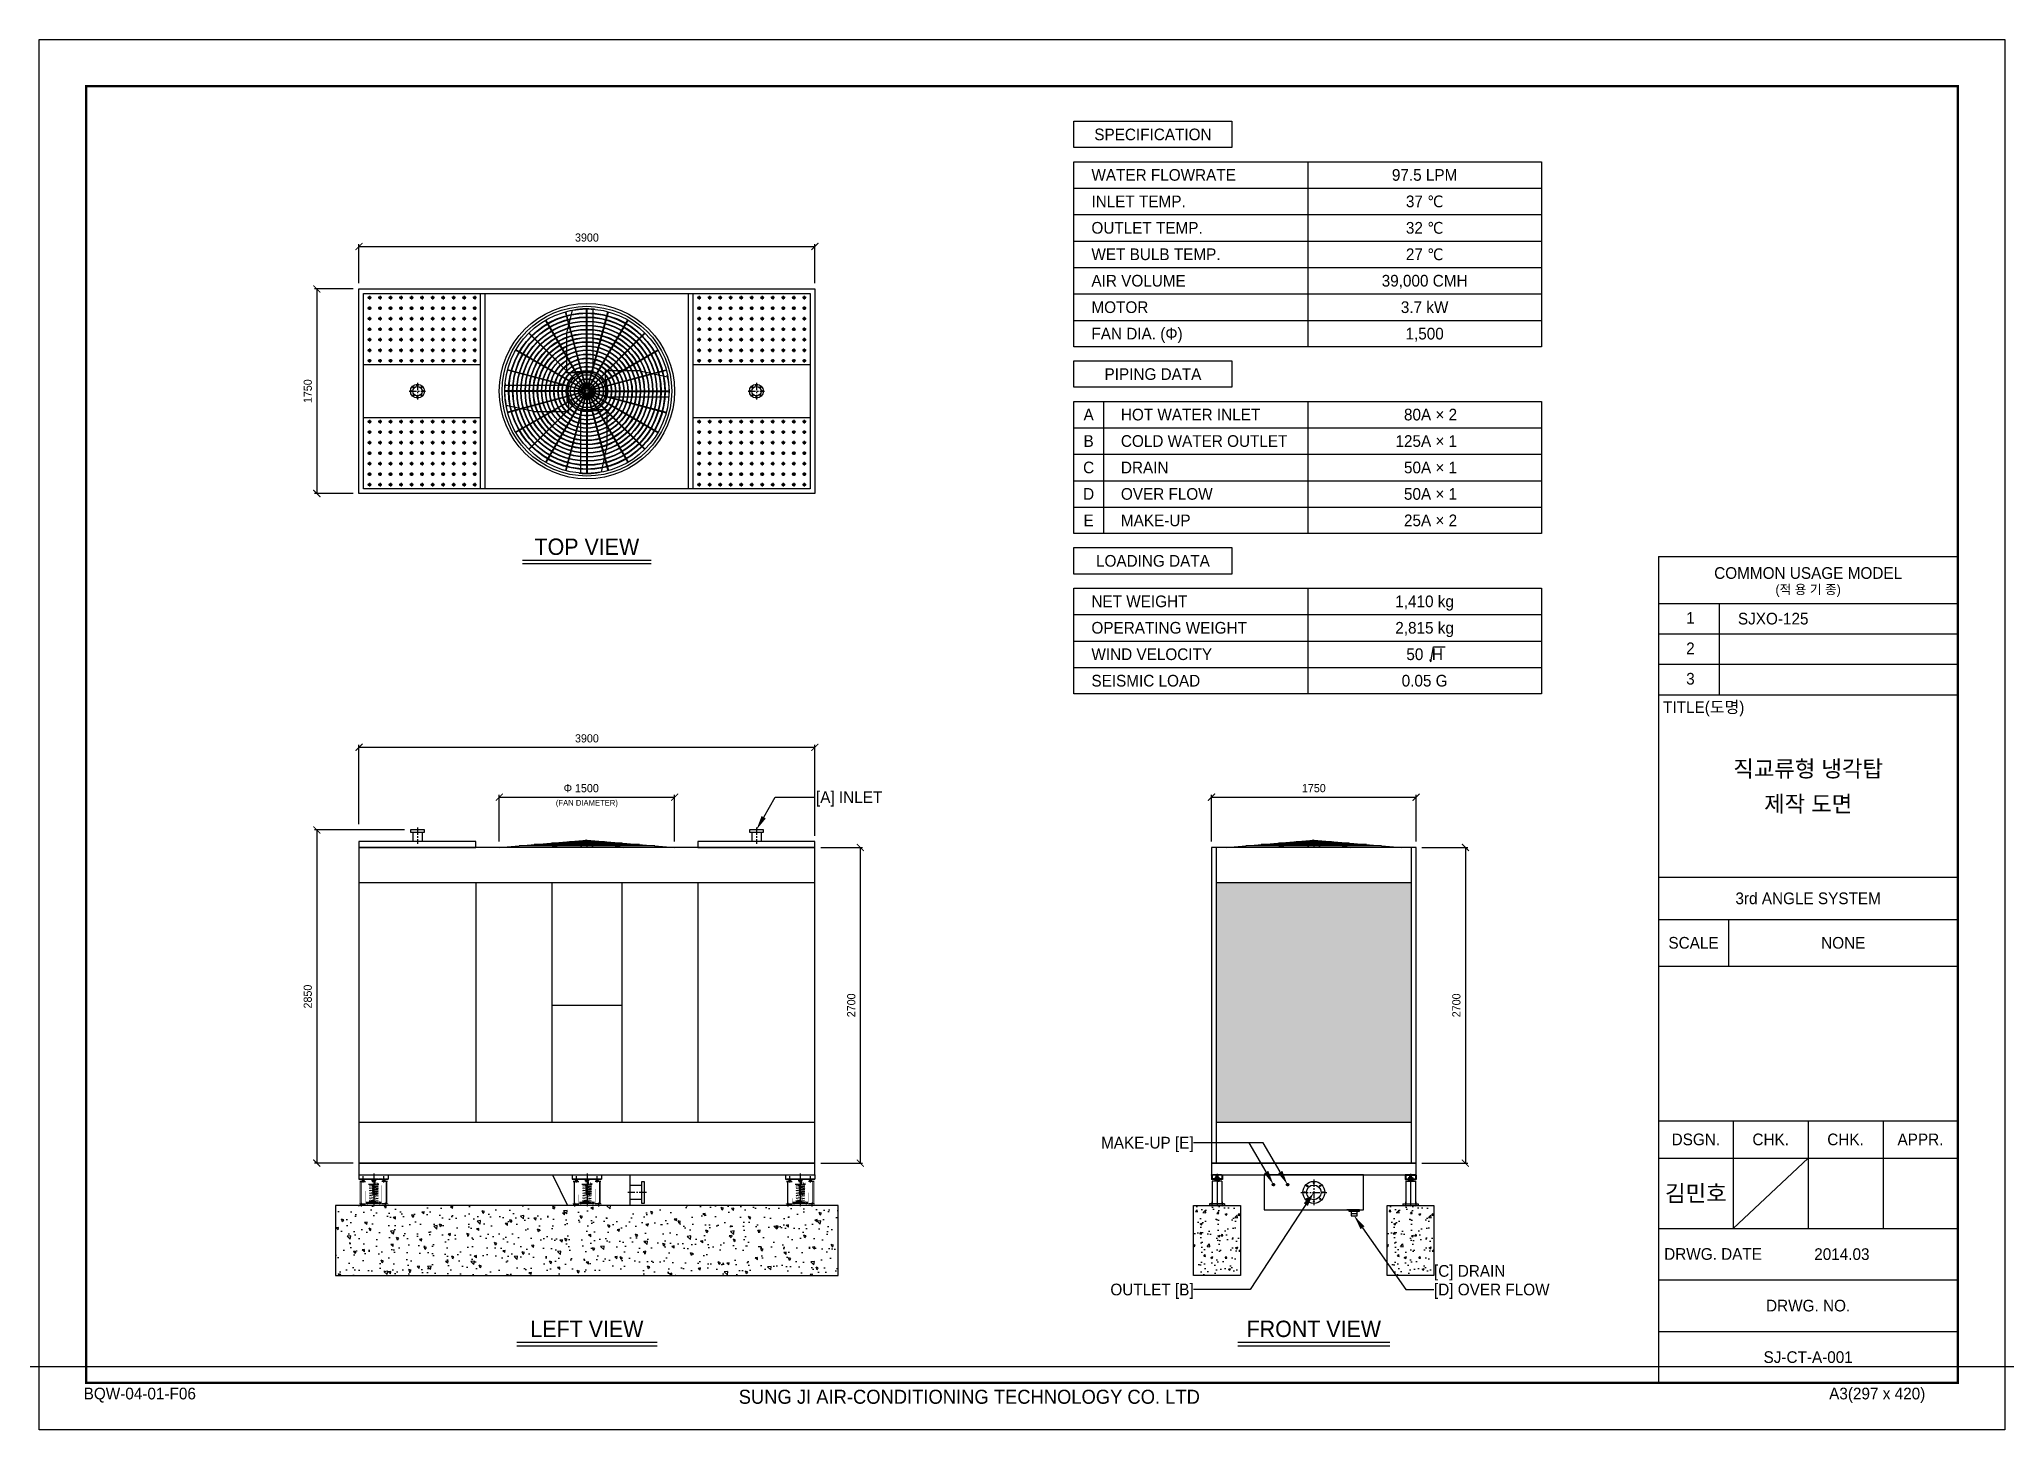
# Model space of a CAD drawing. Header units: millimetres. Extents: x 0 to 16815, y 0 to 11890.
import ezdxf
from ezdxf.enums import TextEntityAlignment as Align

# ---------------------------------------------------------------- set-up
doc = ezdxf.new("R2010")
doc.units = ezdxf.units.MM
doc.linetypes.add('CENTER', pattern=[2, 1.25, -0.25, 0.25, -0.25])
doc.linetypes.add('HIDDEN', pattern=[9.525, 6.35, -3.175])
doc.layers.get('DEFPOINTS').update_dxf_attribs({"color": 143})
for name, color, linetype in [('CENTER', 1, 'CENTER'), ('LINE', 7, 'Continuous'), ('냉각탑_box', 1, 'Continuous'), ('냉각탑_dim', 1, 'Continuous'), ('냉각탑_form', 1, 'Continuous'), ('냉각탑_text', 3, 'Continuous')]:
    doc.layers.add(name, color=color, linetype=linetype)
doc.styles.add('HY울릉도L', font='H2WULL.TTF')
doc.styles.add('돋움', font='Dotum.ttf')
doc.styles.add('서명', font='MP.TTF')
doc.dimstyles.new('성지DIM', dxfattribs={"dimtxt": 3.5, "dimasz": 3, "dimexe": 1, "dimexo": 2.5, "dimgap": 2, "dimtad": 1, "dimdec": 0, "dimzin": 3, "dimdsep": 46, "dimtxsty": 'HY울릉도L', "dimblk": 'ARCHTICK', "dimcen": -2, "dimclrd": 256, "dimclre": 256, "dimclrt": 7, "dimadec": 0, "dimazin": 0, "dimtfac": 1, "dimtdec": 0, "dimtofl": 0, "dimtmove": 0, "dimatfit": 3, "dimfxl": 0, "dimtolj": 1, "dimtzin": 0, "dimlwe": -1, "dimarcsym": 0})

msp = doc.modelspace()

# ---------------------------------------------------------------- texts
at = {"layer": '냉각탑_text'}
for s, height, style, p in [('SPECIFICATION', 100, '돋움', (9527.6, 11077)), ('97.5 LPM', 100, '돋움', (11852, 10730.8)), ('37 ℃', 100, '돋움', (11852, 10504.6)), ('32 ℃', 100, '돋움', (11852, 10278.4)), ('27 ℃', 100, '돋움', (11852, 10052.2)), ('39,000 CMH', 100, '돋움', (11852, 9826)), ('3.7 kW', 100, '돋움', (11852, 9599.8)), ('1,500', 100, '돋움', (11852, 9373.6)), ('PIPING DATA', 100, '돋움', (9527.6, 9027.4)), ('A', 100, '돋움', (8977.6, 8681.2)), ('B', 100, '돋움', (8977.6, 8455.1)), ('C', 100, '돋움', (8977.6, 8228.9)), ('D', 100, '돋움', (8977.6, 8002.7)), ('E', 100, '돋움', (8977.6, 7776.5)), ('TOP VIEW', 140, '돋움', (4684.8, 7551.1)), ('LOADING DATA', 100, '돋움', (9527.6, 7430.3)), ('1,410 kg', 100, '돋움', (11852, 7084.1)), ('2,815 kg', 100, '돋움', (11852, 6857.9)), ('50  H', 100, '돋움', (11852, 6631.7)), ('0.05 G', 100, '돋움', (11852, 6405.5)), ('직교류형 냉각탑', 140, '돋움', (15133.3, 5652.4)), ('(FAN DIAMETER)', 50, '돋움', (4684.8, 5361)), ('Φ', 70, '돋움', (4522, 5486)), ('제작 도면', 140, '돋움', (15133.3, 5352.2)), ('NONE', 100, '돋움', (15433.6, 4163.7)), ('김민호', 140, '서명', (14172.5, 2021.8)), ('LEFT VIEW', 140, '돋움', (4684.8, 862.3)), ('FRONT VIEW', 140, '돋움', (10904.1, 862.3)), ('SJ-CT-A-001', 100, '돋움', (15133.3, 620.5))]:
    msp.add_text(s, height=height, dxfattribs=dict(at, style=style)).set_placement(p, align=Align.MIDDLE_CENTER)
at = {"layer": '냉각탑_text', "style": '돋움'}
for s, p in [('WATER FLOWRATE', (9001.5, 10730.8)), ('INLET TEMP.', (9001.5, 10504.6)), ('OUTLET TEMP.', (9001.5, 10278.4)), ('WET BULB TEMP.', (9001.5, 10052.2)), ('AIR VOLUME', (9001.5, 9826)), ('MOTOR', (9001.5, 9599.8)), ('FAN DIA. (Φ)', (9001.5, 9373.6)), ('HOT WATER INLET', (9253.6, 8681.2)), ('COLD WATER OUTLET', (9253.6, 8455.1)), ('DRAIN', (9253.6, 8228.9)), ('OVER FLOW', (9253.6, 8002.7)), ('MAKE-UP', (9253.6, 7776.5)), ('NET WEIGHT', (9001.5, 7084.1)), ('OPERATING WEIGHT', (9001.5, 6857.9)), ('SJXO-125', (14532.6, 6936.1)), ('WIND VELOCITY', (9001.5, 6631.7)), ('SEISMIC LOAD', (9001.5, 6405.5)), ('[A] INLET', (6644.8, 5409.4)), ('2014.03', (15185.5, 1501.3)), ('[C] DRAIN', (11932.2, 1357.6)), ('[D] OVER FLOW', (11932.2, 1198.8))]:
    msp.add_text(s, height=100, dxfattribs=at).set_placement(p, align=Align.MIDDLE_LEFT)
for s, p in [('80A × 2', (12130, 8681.2)), ('125A × 1', (12130, 8455.1)), ('50A × 1', (12130, 8228.9)), ('50A × 1', (12130, 8002.7)), ('25A × 2', (12130, 7776.5)), ('MAKE-UP [E]', (9876, 2454.5)), ('OUTLET [B]', (9876, 1198.8))]:
    msp.add_text(s, height=100, dxfattribs=at).set_placement(p, align=Align.MIDDLE_RIGHT)

# ---------------------------------------------------------------- blocks, each defined once
blk = doc.blocks.new('냉각탑form')
at = {"layer": 'DEFPOINTS'}
blk.add_lwpolyline([(0, 297.07), (420.1, 297.07), (420.1, 0), (0, 0)], close=True, dxfattribs=at)
at = {"layer": '냉각탑_form'}
for p, q in [((346.08, 186.55), (346.08, 10)), ((346.08, 186.55), (410.1, 186.55)), ((346.08, 186.55), (410.1, 186.55)), ((346.08, 176.54), (410.1, 176.54)), ((359.09, 176.54), (359.09, 157.04)), ((346.08, 170.04), (410.1, 170.04)), ((346.08, 163.54), (410.1, 163.54)), ((346.08, 157.04), (410.1, 157.04)), ((346.08, 157.04), (410.1, 157.04)), ((346.08, 118.03), (410.1, 118.03)), ((346.08, 109.03), (410.1, 109.03)), ((361.09, 109.03), (361.09, 99.02)), ((346.08, 99.02), (410.1, 99.02)), ((346.08, 66.02), (410.1, 66.02)), ((362.09, 66.02), (362.09, 43.01)), ((378.09, 66.02), (378.09, 43.01)), ((394.1, 66.02), (394.1, 43.01)), ((346.08, 58.01), (410.1, 58.01)), ((378.09, 58.01), (362.09, 43.01)), ((346.08, 43.01), (410.1, 43.01)), ((346.08, 32.01), (410.1, 32.01)), ((346.08, 21.01), (410.1, 21.01))]:
    blk.add_line(p, q, dxfattribs=at)
at = {"layer": '냉각탑_form', "const_width": 0.5}
blk.add_lwpolyline([(10, 287.07), (10, 10), (410.1, 10), (410.1, 287.07)], close=True, dxfattribs=at)
at = {"layer": '냉각탑_form', "style": '돋움'}
for s, height, p in [('COMMON USAGE MODEL', 2.5006, (378.09, 183.04)), ('(적 용 기 종)', 2, (378.09, 179.54)), ('3rd ANGLE SYSTEM', 2.5006, (378.09, 113.53)), ('SCALE', 2.501, (353.59, 104.03)), ('DSGN.', 2.501, (354.09, 62.02)), ('CHK.', 2.501, (370.09, 62.02)), ('CHK.', 2.501, (386.09, 62.02)), ('APPR.', 2.501, (402.1, 62.02)), ('DRWG. NO.', 2.501, (378.09, 26.51))]:
    blk.add_text(s, height=height, dxfattribs=at).set_placement(p, align=Align.MIDDLE_CENTER)
for s, height, p in [('1', 2.5, (352.02, 172.2)), ('2', 2.5, (352.02, 165.7)), ('3', 2.5, (352.02, 159.2)), ('TITLE(도명)', 2.501, (347.09, 153.14)), ('DRWG. DATE', 2.501, (347.32, 36.29)), ('BQW-04-01-F06', 2.5006, (9.48, 6.47)), ('SUNG JI AIR-CONDITIONING TECHNOLOGY CO. LTD', 3.0007, (149.5, 5.53)), ('A3(297 x 420)', 2.5006, (382.58, 6.47))]:
    blk.add_text(s, height=height, dxfattribs=at).set_placement(p)
blk = doc.blocks.new('_ArchTick')
at = {"color": 0, "linetype": 'ByBlock', "const_width": 0.15}
blk.add_lwpolyline([(-0.5, -0.5), (0.5, 0.5)], dxfattribs=at)
blk = doc.blocks.new('*D6')
at = {"layer": 'DEFPOINTS', "color": 0}
for p in [(6635, 10119), (2735, 9756), (6635, 9756)]:
    blk.add_point(p, dxfattribs=at)
at = {"layer": '냉각탑_dim'}
for p, q in [((2735, 9806), (2735, 10139)), ((6635, 9806), (6635, 10139))]:
    blk.add_line(p, q, dxfattribs=at)
at = {"layer": '냉각탑_dim', "lineweight": -2}
blk.add_line((2735, 10119), (6635, 10119), dxfattribs=at)
at = {"layer": '냉각탑_dim', "lineweight": -2, "xscale": 60, "yscale": 60, "zscale": 60, "rotation": 180}
blk.add_blockref('_ArchTick', (2735, 10119), dxfattribs=at)
at = {"layer": '냉각탑_dim', "lineweight": -2, "xscale": 60, "yscale": 60, "zscale": 60}
blk.add_blockref('_ArchTick', (6635, 10119), dxfattribs=at)
at = {"layer": '냉각탑_dim', "color": 7, "insert": (4685, 10195), "char_height": 70, "attachment_point": 5, "style": 'HY울릉도L'}
blk.add_mtext('\\A1;3900', dxfattribs=at)
blk = doc.blocks.new('*D7')
at = {"layer": 'DEFPOINTS', "color": 0}
for p in [(2735, 9756), (2374, 8006), (2735, 8006)]:
    blk.add_point(p, dxfattribs=at)
at = {"layer": '냉각탑_dim'}
for p, q in [((2685, 9756), (2354, 9756)), ((2685, 8006), (2354, 8006))]:
    blk.add_line(p, q, dxfattribs=at)
at = {"layer": '냉각탑_dim', "lineweight": -2}
blk.add_line((2374, 9756), (2374, 8006), dxfattribs=at)
at = {"layer": '냉각탑_dim', "lineweight": -2, "xscale": 60, "yscale": 60, "zscale": 60}
for p, rotation in [((2374, 9756), 90), ((2374, 8006), 270)]:
    blk.add_blockref('_ArchTick', p, dxfattribs=dict(at, rotation=rotation))
at = {"layer": '냉각탑_dim', "color": 7, "insert": (2297, 8881), "char_height": 70, "attachment_point": 5, "rotation": 90, "style": 'HY울릉도L'}
blk.add_mtext('\\A1;1750', dxfattribs=at)
blk = doc.blocks.new('A$C0E7A176C')
for p, q in [((0, 272), (0, 234)), ((0, 272), (250, 272)), ((0, 234), (250, 234)), ((7, 215), (55, 215)), ((45, 221), (24, 221)), ((30, 221), (30, 234)), ((30, 221), (30, 234)), ((31, 234), (31, 221)), ((43, 234), (43, 221)), ((43, 221), (43, 234)), ((81, 193), (126, 193)), ((164, 187), (90, 174)), ((109, 188), (107, 193)), ((125, 221), (108, 221)), ((109, 188), (126, 188)), ((112, 234), (139, 234)), ((116, 231), (116, 221)), ((117, 220), (116, 221)), ((116, 170), (163, 179)), ((117, 220), (125, 220)), ((117, 220), (117, 210)), ((117, 179), (117, 170)), ((125, 221), (143, 221)), ((125, 221), (143, 221)), ((134, 220), (125, 220)), ((134, 220), (135, 221)), ((134, 220), (134, 210)), ((134, 210), (134, 188)), ((135, 231), (135, 221)), ((135, 221), (135, 231)), ((135, 210), (135, 188)), ((143, 221), (143, 231)), ((143, 221), (143, 231)), ((149, 196), (162, 199)), ((154, 203), (156, 203)), ((167, 193), (170, 193)), ((244, 215), (195, 215)), ((206, 221), (227, 221)), ((207, 221), (207, 239)), ((207, 221), (207, 234)), ((208, 239), (208, 215)), ((208, 234), (208, 221)), ((220, 239), (220, 215)), ((220, 221), (220, 239)), ((220, 221), (220, 234)), ((220, 234), (220, 221)), ((220, 221), (220, 234)), ((250, 272), (250, 234)), ((7, 24), (56, 24)), ((61, 36), (78, 36)), ((126, 29), (61, 29)), ((61, 29), (126, 29)), ((61, 29), (190, 29)), ((74, 29), (61, 29)), ((78, 37), (78, 36)), ((164, 36), (78, 36)), ((88, 49), (126, 49)), ((164, 167), (91, 154)), ((164, 147), (91, 134)), ((164, 127), (91, 113)), ((164, 106), (91, 93)), ((125, 76), (91, 70)), ((128, 54), (102, 48)), ((128, 54), (103, 49)), ((116, 150), (163, 159)), ((116, 130), (163, 138)), ((116, 109), (163, 118)), ((116, 116), (125, 116)), ((117, 159), (117, 150)), ((117, 139), (117, 130)), ((117, 118), (117, 115)), ((134, 116), (125, 116)), ((126, 90), (163, 96)), ((163, 49), (126, 43)), ((126, 44), (130, 44)), ((128, 67), (163, 73)), ((133, 121), (133, 115)), ((173, 37), (173, 36)), ((190, 36), (173, 36)), ((177, 29), (190, 29)), ((244, 24), (196, 24))]:
    blk.add_line(p, q)
at = {"linetype": 'HIDDEN'}
for p, q in [((0, 239), (250, 239)), ((17, 215), (17, 24)), ((234, 215), (234, 24)), ((78, 36), (61, 36)), ((173, 36), (190, 36))]:
    blk.add_line(p, q, dxfattribs=at)
at = {"color": 0}
for p, q in [((134, 209), (135, 210)), ((142, 188), (146, 192))]:
    blk.add_line(p, q, dxfattribs=at)
at = {"linetype": 'CENTER'}
for p, q in [((214, 220), (214, 261)), ((214, 225), (214, 250)), ((73, 21), (73, 39)), ((178, 21), (178, 39))]:
    blk.add_line(p, q, dxfattribs=at)
for points, const_width in [([(30, 221), (7, 221), (7, 24), (0, 24), (0, 10), (250, 10), (250, 24), (244, 24), (244, 221), (220, 221)], 1), ([(7, 221), (30, 221)], 1), ([(43, 221), (52, 221), (52, 215)], 1), ([(45, 221), (52, 221)], 1), ([(52, 221), (52, 215)], 1), ([(195, 215), (196, 24), (56, 24), (55, 215)], 1), ([(126, 210), (80, 210), (81, 193), (107, 193)], 0.68), ([(90, 185), (108, 189)], 0.898), ([(90, 174), (116, 173)], 0.898), ([(91, 166), (116, 170)], 0.898), ([(116, 179), (116, 170)], 0.562), ([(167, 202), (167, 193), (170, 193), (171, 210), (126, 210)], 0.68), ([(143, 188), (134, 188)], 0.898), ([(134, 188), (134, 174)], 0.73), ([(163, 179), (135, 181)], 0.898), ([(143, 188), (154, 203), (165, 203)], 0.68), ([(162, 199), (151, 199)], 0.898), ([(206, 221), (199, 221)], 1), ([(199, 221), (199, 215)], 1), ([(207, 221), (199, 221), (199, 215)], 1), ([(244, 221), (220, 221)], 1), ([(88, 49), (78, 49), (78, 37), (61, 37), (61, 29)], 0.898), ([(61, 29), (61, 24)], 0.898), ([(91, 154), (116, 153)], 0.898), ([(91, 145), (116, 150)], 0.898), ([(91, 134), (116, 133)], 0.898), ([(91, 125), (116, 130)], 0.898), ([(91, 113), (129, 112)], 0.898), ([(91, 105), (129, 111)], 0.898), ([(91, 93), (126, 90)], 0.898), ([(91, 83), (126, 90)], 0.898), ([(91, 70), (128, 67)], 0.898), ([(128, 67), (91, 59)], 0.898), ([(116, 116), (117, 115)], 0.73), ([(116, 159), (116, 150)], 0.562), ([(116, 139), (116, 130)], 0.562), ([(116, 118), (116, 116)], 0.562), ([(117, 115), (125, 115)], 0.562), ([(133, 115), (125, 115)], 0.562), ([(163, 96), (126, 100)], 0.898), ([(125, 76), (163, 73)], 0.898), ([(163, 49), (128, 54)], 0.898), ([(163, 49), (128, 54)], 0.898), ([(163, 159), (134, 161)], 0.898), ([(163, 138), (134, 140)], 0.898), ([(163, 118), (134, 120)], 0.898), ([(134, 116), (133, 115)], 0.562), ([(134, 162), (134, 153)], 0.73), ([(134, 142), (134, 133)], 0.73), ([(134, 121), (134, 116)], 0.73), ([(163, 49), (173, 49), (173, 37), (190, 37), (190, 29)], 0.898), ([(190, 29), (190, 24)], 0.898)]:
    blk.add_lwpolyline(points, dxfattribs=dict(const_width=const_width))
for points, const_width in [([(90, 185, 0.725116), (90, 174, 0.725116)], 0.898), ([(133, 182), (162, 186, 0.664207), (162, 199, 0.63815)], 0.898), ([(133, 182), (162, 186, 0.562661), (164, 198, 0.562661)], 0.898), ([(135, 162), (163, 167, 0.664207), (163, 179, 0.63815)], 0.898), ([(167, 202, 0.414214), (165, 203, 0.414214)], 0.68), ([(91, 166, 0.725116), (91, 154, 0.725116)], 0.898), ([(91, 145, 0.725116), (91, 134, 0.725116)], 0.898), ([(91, 125, 0.725116), (91, 113, 0.725116)], 0.898), ([(91, 105, 0.725116), (91, 93, 0.725116)], 0.898), ([(91, 83, 0.611938), (91, 70, 0.611938)], 0.898), ([(91, 59, 0.495188), (88, 48, 0.495188)], 0.898), ([(126, 99), (163, 106, 0.664207), (163, 118, 0.63815)], 0.898), ([(125, 76), (163, 85, 0.712533), (163, 96, 0.643566)], 0.898), ([(163, 73, -0.712533), (163, 62), (128, 54)], 0.898), ([(133, 121), (163, 126, 0.664207), (163, 138)], 0.898), ([(135, 142), (163, 146, 0.664207), (163, 159, 0.63815)], 0.898), ([(164, 36, 0.602155), (163, 49, 0.60596)], 0.898)]:
    blk.add_lwpolyline(points, format="xyb", dxfattribs=dict(const_width=const_width))
for points in [[(112, 234, 0.898, 0.898, 0.322657), (108, 231, 0.898, 0.898, 0), (108, 221, 0.898, 0.898, 0), (116, 221, 0.562, 0.562, 0), (116, 210, 0.562, 0.562, 0)], [(135, 210, 0.562, 0.562, 0), (135, 221, 0.898, 0.898, 0), (143, 221, 0.898, 0.898, 0), (143, 231, 0.898, 0.898, 0.322657), (139, 234, 0.898, 0.898, -0.322657)]]:
    blk.add_lwpolyline(points, format="xyseb")
for centre, radius, start, end in [((112, 230), 4.44, 17.2184, 162.7816), ((126, 219), 15.2, 90.4828, 127.3884), ((125, 219), 15.2, 52.6116, 89.5172), ((139, 230), 4.44, 17.2184, 162.7816)]:
    blk.add_arc(centre, radius, start, end)
at = {"layer": 'CENTER'}
for p, q in [((37, 207), (37, 261)), ((126, 282), (126, 0)), ((214, 207), (214, 261)), ((23, 0), (23, 35)), ((228, 0), (228, 35))]:
    blk.add_line(p, q, dxfattribs=at)
blk = doc.blocks.new('A$C036B6841')
at = {"color": 3}
for p, q in [((0, 0), (650, 53)), ((1153, 11), (147, 11)), ((1040, 21), (260, 21)), ((650, 53), (379, 0)), ((910, 32), (390, 32)), ((780, 42), (520, 42)), ((650, 53), (601, 0)), ((650, 53), (1300, 0)), ((650, 53), (699, 0)), ((650, 53), (921, 0))]:
    blk.add_line(p, q, dxfattribs=at)
at = {"layer": 'DEFPOINTS'}
blk.add_line((650, 53), (650, 0), dxfattribs=at)
blk = doc.blocks.new('A$C34DF6EFD')
h = blk.add_hatch()
h.set_pattern_fill('AR-CONC', color=8, scale=1.28, angle=90)
h.set_pattern_definition([(140, (-21245.37, 1907.44), (20.402, 233.1964), [24.384, -268.224]), (85, (-21245.37, 1907.44), (-244.5528, -45.1116), [19.5072, -214.58]), (190.4514, (-21243.67, 1926.87), (-224.1507, 188.0848), [20.7232, -227.9555]), (136.1842, (-21310.4, 1907.44), (53.8142, 346.9812), [36.576, -402.336]), (186.6356, (-21305.9, 1936.35), (-316.7054, 303.8773), [31.085, -341.9336]), (81.1842, (-21310.4, 1907.44), (-316.7054, 303.8773), [29.261, -321.8685]), (111, (-21294.14, 1939.95), (130.8995, 194.0664), [24.384, -268.224]), (56, (-21294.14, 1939.95), (-235.7606, 79.1066), [19.5072, -214.5792]), (161.4514, (-21283.23, 1956.12), (-104.8611, 273.173), [20.7232, -227.9551]), (127.5, (-21245.375, 1907.44), (-108.23045, 3.9534), [0, -211.97824, 0, -217.8304, 0, -215.392]), (97.5, (-21245.37, 1907.44), (-128.23114, 85.52917), [0, -124.19584, 0, -207.10144, 0, -82.0928]), (57.5, (-21245.375, 1834.94), (7.3328, 173.55596), [0, -81.28, 0, -253.5936, 0, -336.4992]), (47.5, (-21245.37, 1802.42), (-32.5459, 189.60535), [0, -105.664, 0, -168.4122, 0, -238.9632])])
h.paths.add_polyline_path([(0, 600), (0, 0), (4300, 0), (4300, 600)])
at = {"color": 3}
for p, q in [((660, 3792), (660, 3712)), ((740, 3792), (740, 3712)), ((3560, 3792), (3560, 3712)), ((3640, 3792), (3640, 3712)), ((200, 3362), (4100, 3362)), ((1200, 3362), (1200, 1312)), ((1850, 3362), (1850, 1312)), ((2450, 3362), (2450, 1312)), ((3100, 3362), (3100, 1312)), ((1850, 2312), (2450, 2312)), ((200, 1312), (4100, 1312)), ((1857, 862), (1985, 600)), ((2521, 600), (2521, 862)), ((2521, 775), (2621, 775)), ((2621, 650), (2521, 650))]:
    blk.add_line(p, q, dxfattribs=at)
for points in [[(200, 3712), (200, 3662), (1200, 3662), (1200, 3712)], [(640, 3812), (640, 3792), (760, 3792), (760, 3812)], [(3100, 3712), (3100, 3662), (4100, 3662), (4100, 3712)], [(3540, 3812), (3540, 3792), (3660, 3792), (3660, 3812)], [(200, 3662), (200, 962), (4100, 962), (4100, 3662)], [(2621, 806), (2641, 806), (2641, 618), (2621, 618)]]:
    blk.add_lwpolyline(points, close=True, dxfattribs=at)
at = {"color": 4}
blk.add_lwpolyline([(200, 862), (4100, 862), (4100, 962), (200, 962)], close=True, dxfattribs=at)
at = {"color": 8}
blk.add_lwpolyline([(0, 600), (0, 0), (4300, 0), (4300, 600)], close=True, dxfattribs=at)
at = {"layer": 'CENTER', "linetype": 'CENTER', "ltscale": 50}
for p, q in [((700, 3832), (700, 3692)), ((3600, 3832), (3600, 3692)), ((2661, 712), (2501, 712))]:
    blk.add_line(p, q, dxfattribs=at)
at = {"xscale": 1.153846153846154, "yscale": 1.153846153846154, "zscale": 1.153846153846154}
blk.add_blockref('A$C036B6841', (1400, 3662), dxfattribs=at)
for p in [(200, 590), (2025, 590), (3850, 590)]:
    blk.add_blockref('A$C0E7A176C', p)
blk = doc.blocks.new('*D9')
at = {"layer": 'DEFPOINTS', "color": 0}
for p in [(3175, 5129), (2374, 2279), (2735, 2279)]:
    blk.add_point(p, dxfattribs=at)
at = {"layer": '냉각탑_dim'}
for p, q in [((3125, 5129), (2354, 5129)), ((2685, 2279), (2354, 2279))]:
    blk.add_line(p, q, dxfattribs=at)
at = {"layer": '냉각탑_dim', "lineweight": -2}
blk.add_line((2374, 5129), (2374, 2279), dxfattribs=at)
at = {"layer": '냉각탑_dim', "lineweight": -2, "xscale": 60, "yscale": 60, "zscale": 60}
for p, rotation in [((2374, 5129), 90), ((2374, 2279), 270)]:
    blk.add_blockref('_ArchTick', p, dxfattribs=dict(at, rotation=rotation))
at = {"layer": '냉각탑_dim', "color": 7, "insert": (2297, 3704), "char_height": 70, "attachment_point": 5, "rotation": 90, "style": 'HY울릉도L'}
blk.add_mtext('\\A1;2850', dxfattribs=at)
blk = doc.blocks.new('*D10')
at = {"layer": 'DEFPOINTS', "color": 0}
for p in [(5435, 5409), (3935, 4979), (5435, 4979)]:
    blk.add_point(p, dxfattribs=at)
at = {"layer": '냉각탑_dim'}
for p, q in [((3935, 5029), (3935, 5429)), ((5435, 5029), (5435, 5429))]:
    blk.add_line(p, q, dxfattribs=at)
at = {"layer": '냉각탑_dim', "lineweight": -2}
blk.add_line((3935, 5409), (5435, 5409), dxfattribs=at)
at = {"layer": '냉각탑_dim', "lineweight": -2, "xscale": 60, "yscale": 60, "zscale": 60, "rotation": 180}
blk.add_blockref('_ArchTick', (3935, 5409), dxfattribs=at)
at = {"layer": '냉각탑_dim', "lineweight": -2, "xscale": 60, "yscale": 60, "zscale": 60}
blk.add_blockref('_ArchTick', (5435, 5409), dxfattribs=at)
at = {"layer": '냉각탑_dim', "color": 7, "insert": (4685, 5486), "char_height": 70, "attachment_point": 5, "style": 'HY울릉도L'}
blk.add_mtext('\\A1;1500', dxfattribs=at)
blk = doc.blocks.new('*D11')
at = {"layer": 'DEFPOINTS', "color": 0}
for p in [(6635, 5836), (2735, 5129), (6635, 5029)]:
    blk.add_point(p, dxfattribs=at)
at = {"layer": '냉각탑_dim'}
for p, q in [((2735, 5179), (2735, 5856)), ((6635, 5079), (6635, 5856))]:
    blk.add_line(p, q, dxfattribs=at)
at = {"layer": '냉각탑_dim', "lineweight": -2}
blk.add_line((2735, 5836), (6635, 5836), dxfattribs=at)
at = {"layer": '냉각탑_dim', "lineweight": -2, "xscale": 60, "yscale": 60, "zscale": 60, "rotation": 180}
blk.add_blockref('_ArchTick', (2735, 5836), dxfattribs=at)
at = {"layer": '냉각탑_dim', "lineweight": -2, "xscale": 60, "yscale": 60, "zscale": 60}
blk.add_blockref('_ArchTick', (6635, 5836), dxfattribs=at)
at = {"layer": '냉각탑_dim', "color": 7, "insert": (4685, 5912), "char_height": 70, "attachment_point": 5, "style": 'HY울릉도L'}
blk.add_mtext('\\A1;3900', dxfattribs=at)
blk = doc.blocks.new('*D12')
at = {"layer": 'DEFPOINTS', "color": 0}
for p in [(6635, 4979), (6635, 2279), (7024, 2279)]:
    blk.add_point(p, dxfattribs=at)
at = {"layer": '냉각탑_dim'}
for p, q in [((6685, 4979), (7044, 4979)), ((6685, 2279), (7044, 2279))]:
    blk.add_line(p, q, dxfattribs=at)
at = {"layer": '냉각탑_dim', "lineweight": -2}
blk.add_line((7024, 4979), (7024, 2279), dxfattribs=at)
at = {"layer": '냉각탑_dim', "lineweight": -2, "xscale": 60, "yscale": 60, "zscale": 60}
for p, rotation in [((7024, 4979), 90), ((7024, 2279), 270)]:
    blk.add_blockref('_ArchTick', p, dxfattribs=dict(at, rotation=rotation))
at = {"layer": '냉각탑_dim', "color": 7, "insert": (6947, 3629), "char_height": 70, "attachment_point": 5, "rotation": 90, "style": 'HY울릉도L'}
blk.add_mtext('\\A1;2700', dxfattribs=at)
blk = doc.blocks.new('A$C25DC44F1')
at = {"color": 3}
for p, q in [((1040, 40), (1040, 1710)), ((1080, 40), (1080, 1710)), ((2820, 40), (2820, 1710)), ((2860, 40), (2860, 1710)), ((1939, 910), (1766, 1554)), ((1942, 911), (1770, 1555)), ((1948, 912), (1948, 1578)), ((1952, 912), (1952, 1578)), ((1958, 911), (2130, 1555)), ((1961, 910), (2134, 1554)), ((1923, 900), (1452, 1371)), ((1925, 902), (1454, 1373)), ((1930, 906), (1597, 1483)), ((1933, 908), (1600, 1485)), ((1967, 908), (2300, 1485)), ((1970, 906), (2303, 1483)), ((1975, 902), (2446, 1373)), ((1977, 900), (2448, 1371)), ((1917, 892), (1340, 1225)), ((1919, 895), (1342, 1228)), ((1981, 895), (2558, 1228)), ((1983, 892), (2560, 1225)), ((1040, 1100), (40, 1100)), ((1914, 883), (1270, 1055)), ((1915, 886), (1271, 1059)), ((1985, 886), (2629, 1059)), ((1986, 883), (2630, 1055)), ((3860, 1100), (2860, 1100)), ((1913, 877), (1247, 877)), ((1913, 873), (1247, 873)), ((1914, 867), (1270, 695)), ((1915, 864), (1271, 691)), ((1917, 858), (1340, 525)), ((1919, 855), (1342, 522)), ((1923, 850), (1452, 379)), ((1925, 848), (1454, 377)), ((1930, 844), (1597, 267)), ((1933, 842), (1600, 265)), ((1967, 842), (2300, 265)), ((1970, 844), (2303, 267)), ((1975, 848), (2446, 377)), ((1977, 850), (2448, 379)), ((1981, 855), (2558, 522)), ((1983, 858), (2560, 525)), ((1985, 864), (2629, 691)), ((1986, 867), (2630, 695)), ((1987, 877), (2653, 877)), ((1987, 873), (2653, 873)), ((1939, 840), (1766, 196)), ((1942, 839), (1770, 195)), ((1948, 838), (1948, 172)), ((1952, 838), (1952, 172)), ((1958, 839), (2130, 195)), ((1961, 840), (2134, 196)), ((40, 650), (1040, 650)), ((2860, 650), (3860, 650))]:
    blk.add_line(p, q, dxfattribs=at)
for points in [[(0, 0), (0, 1750), (3900, 1750), (3900, 0)], [(40, 40), (40, 1710), (3860, 1710), (3860, 40)]]:
    blk.add_lwpolyline(points, close=True, dxfattribs=at)
for centre in [(90, 1675), (180, 1675), (270, 1675), (360, 1675), (450, 1675), (540, 1675), (630, 1675), (720, 1675), (810, 1675), (900, 1675), (990, 1675), (2910, 1675), (3000, 1675), (3090, 1675), (3180, 1675), (3270, 1675), (3360, 1675), (3450, 1675), (3540, 1675), (3630, 1675), (3720, 1675), (3810, 1675), (90, 1585), (180, 1585), (270, 1585), (360, 1585), (450, 1585), (540, 1585), (630, 1585), (720, 1585), (810, 1585), (900, 1585), (990, 1585), (2910, 1585), (3000, 1585), (3090, 1585), (3180, 1585), (3270, 1585), (3360, 1585), (3450, 1585), (3540, 1585), (3630, 1585), (3720, 1585), (3810, 1585), (90, 1495), (90, 1405), (180, 1495), (180, 1405), (270, 1495), (270, 1405), (360, 1495), (360, 1405), (450, 1495), (450, 1405), (540, 1495), (540, 1405), (630, 1495), (630, 1405), (720, 1495), (720, 1405), (810, 1495), (810, 1405), (900, 1495), (900, 1405), (990, 1495), (990, 1405), (2910, 1495), (2910, 1405), (3000, 1495), (3000, 1405), (3090, 1495), (3090, 1405), (3180, 1495), (3180, 1405), (3270, 1495), (3270, 1405), (3360, 1495), (3360, 1405), (3450, 1495), (3450, 1405), (3540, 1495), (3540, 1405), (3630, 1495), (3630, 1405), (3720, 1495), (3720, 1405), (3810, 1495), (3810, 1405), (90, 1315), (90, 1225), (180, 1315), (180, 1225), (270, 1315), (270, 1225), (360, 1315), (360, 1225), (450, 1315), (450, 1225), (540, 1315), (540, 1225), (630, 1315), (630, 1225), (720, 1315), (720, 1225), (810, 1315), (810, 1225), (900, 1315), (900, 1225), (990, 1315), (990, 1225), (2910, 1315), (2910, 1225), (3000, 1315), (3000, 1225), (3090, 1315), (3090, 1225), (3180, 1315), (3180, 1225), (3270, 1315), (3270, 1225), (3360, 1315), (3360, 1225), (3450, 1315), (3450, 1225), (3540, 1315), (3540, 1225), (3630, 1315), (3630, 1225), (3720, 1315), (3720, 1225), (3810, 1315), (3810, 1225), (90, 1135), (180, 1135), (270, 1135), (360, 1135), (450, 1135), (540, 1135), (630, 1135), (720, 1135), (810, 1135), (900, 1135), (990, 1135), (2910, 1135), (3000, 1135), (3090, 1135), (3180, 1135), (3270, 1135), (3360, 1135), (3450, 1135), (3540, 1135), (3630, 1135), (3720, 1135), (3810, 1135), (90, 615), (90, 525), (180, 615), (180, 525), (270, 615), (270, 525), (360, 615), (360, 525), (450, 615), (450, 525), (540, 615), (540, 525), (630, 615), (630, 525), (720, 615), (720, 525), (810, 615), (810, 525), (900, 615), (900, 525), (990, 615), (990, 525), (2910, 615), (2910, 525), (3000, 615), (3000, 525), (3090, 615), (3090, 525), (3180, 615), (3180, 525), (3270, 615), (3270, 525), (3360, 615), (3360, 525), (3450, 615), (3450, 525), (3540, 615), (3540, 525), (3630, 615), (3630, 525), (3720, 615), (3720, 525), (3810, 615), (3810, 525), (90, 435), (90, 345), (180, 435), (180, 345), (270, 435), (270, 345), (360, 435), (360, 345), (450, 435), (450, 345), (540, 435), (540, 345), (630, 435), (630, 345), (720, 435), (720, 345), (810, 435), (810, 345), (900, 435), (900, 345), (990, 435), (990, 345), (2910, 435), (2910, 345), (3000, 435), (3000, 345), (3090, 435), (3090, 345), (3180, 435), (3180, 345), (3270, 435), (3270, 345), (3360, 435), (3360, 345), (3450, 435), (3450, 345), (3540, 435), (3540, 345), (3630, 435), (3630, 345), (3720, 435), (3720, 345), (3810, 435), (3810, 345), (90, 255), (90, 165), (180, 255), (180, 165), (270, 255), (270, 165), (360, 255), (360, 165), (450, 255), (450, 165), (540, 255), (540, 165), (630, 255), (630, 165), (720, 255), (720, 165), (810, 255), (810, 165), (900, 255), (900, 165), (990, 255), (990, 165), (2910, 255), (2910, 165), (3000, 255), (3000, 165), (3090, 255), (3090, 165), (3180, 255), (3180, 165), (3270, 255), (3270, 165), (3360, 255), (3360, 165), (3450, 255), (3450, 165), (3540, 255), (3540, 165), (3630, 255), (3630, 165), (3720, 255), (3720, 165), (3810, 255), (3810, 165), (90, 75), (180, 75), (270, 75), (360, 75), (450, 75), (540, 75), (630, 75), (720, 75), (810, 75), (900, 75), (990, 75), (2910, 75), (3000, 75), (3090, 75), (3180, 75), (3270, 75), (3360, 75), (3450, 75), (3540, 75), (3630, 75), (3720, 75), (3810, 75)]:
    blk.add_circle(centre, 10.6)
for centre, radius in [((1950, 875), 750), ((1950, 875), 750), ((1950, 875), 726), ((1950, 875), 703), ((1950, 875), 160), ((500, 875), 60), ((450, 875), 5), ((500, 875), 40), ((465, 910), 5), ((465, 840), 5), ((500, 925), 5), ((535, 910), 5), ((535, 840), 5), ((550, 875), 5), ((3400, 875), 60), ((3350, 875), 5), ((3400, 875), 40), ((3365, 910), 5), ((3365, 840), 5), ((3400, 925), 5), ((3435, 910), 5), ((3435, 840), 5), ((3450, 875), 5), ((500, 825), 5), ((3400, 825), 5)]:
    blk.add_circle(centre, radius, dxfattribs=at)
at = {"color": 3, "ltscale": 5}
for radius in [670, 666, 635, 631, 599, 596, 564, 561, 529, 526, 494, 490, 459, 455, 424, 420, 388, 385, 353, 350, 318, 315, 283, 279, 248, 244, 213, 209, 178, 174, 142, 139, 107, 104, 72.1, 68.6, 36.9, 33.4, 23.4, 12.3]:
    blk.add_circle((1950, 875), radius, dxfattribs=at)
at = {"layer": 'CENTER', "linetype": 'CENTER', "ltscale": 50}
for p, q in [((90, 1690), (90, 1660)), ((90, 1687), (90, 1663)), ((180, 1690), (180, 1660)), ((180, 1687), (180, 1663)), ((270, 1690), (270, 1660)), ((270, 1687), (270, 1663)), ((360, 1690), (360, 1660)), ((360, 1687), (360, 1663)), ((450, 1690), (450, 1660)), ((450, 1687), (450, 1663)), ((540, 1690), (540, 1660)), ((540, 1687), (540, 1663)), ((630, 1690), (630, 1660)), ((630, 1687), (630, 1663)), ((720, 1690), (720, 1660)), ((720, 1687), (720, 1663)), ((810, 1690), (810, 1660)), ((810, 1687), (810, 1663)), ((900, 1690), (900, 1660)), ((900, 1687), (900, 1663)), ((990, 1690), (990, 1660)), ((990, 1687), (990, 1663)), ((2910, 1690), (2910, 1660)), ((2910, 1687), (2910, 1663)), ((3000, 1690), (3000, 1660)), ((3000, 1687), (3000, 1663)), ((3090, 1690), (3090, 1660)), ((3090, 1687), (3090, 1663)), ((3180, 1690), (3180, 1660)), ((3180, 1687), (3180, 1663)), ((3270, 1690), (3270, 1660)), ((3270, 1687), (3270, 1663)), ((3360, 1690), (3360, 1660)), ((3360, 1687), (3360, 1663)), ((3450, 1690), (3450, 1660)), ((3450, 1687), (3450, 1663)), ((3540, 1690), (3540, 1660)), ((3540, 1687), (3540, 1663)), ((3630, 1690), (3630, 1660)), ((3630, 1687), (3630, 1663)), ((3720, 1690), (3720, 1660)), ((3720, 1687), (3720, 1663)), ((3810, 1690), (3810, 1660)), ((3810, 1687), (3810, 1663)), ((105, 1675), (75, 1675)), ((105, 1585), (75, 1585)), ((78, 1675), (102, 1675)), ((102, 1675), (78, 1675)), ((78, 1675), (102, 1675)), ((78, 1585), (102, 1585)), ((102, 1585), (78, 1585)), ((78, 1585), (102, 1585)), ((90, 1600), (90, 1570)), ((90, 1597), (90, 1573)), ((195, 1675), (165, 1675)), ((195, 1585), (165, 1585)), ((168, 1675), (192, 1675)), ((192, 1675), (168, 1675)), ((168, 1675), (192, 1675)), ((168, 1585), (192, 1585)), ((192, 1585), (168, 1585)), ((168, 1585), (192, 1585)), ((180, 1600), (180, 1570)), ((180, 1597), (180, 1573)), ((285, 1675), (255, 1675)), ((285, 1585), (255, 1585)), ((258, 1675), (282, 1675)), ((282, 1675), (258, 1675)), ((258, 1675), (282, 1675)), ((258, 1585), (282, 1585)), ((282, 1585), (258, 1585)), ((258, 1585), (282, 1585)), ((270, 1600), (270, 1570)), ((270, 1597), (270, 1573)), ((375, 1675), (345, 1675)), ((375, 1585), (345, 1585)), ((348, 1675), (372, 1675)), ((372, 1675), (348, 1675)), ((348, 1675), (372, 1675)), ((348, 1585), (372, 1585)), ((372, 1585), (348, 1585)), ((348, 1585), (372, 1585)), ((360, 1600), (360, 1570)), ((360, 1597), (360, 1573)), ((465, 1675), (435, 1675)), ((465, 1585), (435, 1585)), ((438, 1675), (462, 1675)), ((462, 1675), (438, 1675)), ((438, 1675), (462, 1675)), ((438, 1585), (462, 1585)), ((462, 1585), (438, 1585)), ((438, 1585), (462, 1585)), ((450, 1600), (450, 1570)), ((450, 1597), (450, 1573)), ((555, 1675), (525, 1675)), ((555, 1585), (525, 1585)), ((528, 1675), (552, 1675)), ((552, 1675), (528, 1675)), ((528, 1675), (552, 1675)), ((528, 1585), (552, 1585)), ((552, 1585), (528, 1585)), ((528, 1585), (552, 1585)), ((540, 1600), (540, 1570)), ((540, 1597), (540, 1573)), ((645, 1675), (615, 1675)), ((645, 1585), (615, 1585)), ((618, 1675), (642, 1675)), ((642, 1675), (618, 1675)), ((618, 1675), (642, 1675)), ((618, 1585), (642, 1585)), ((642, 1585), (618, 1585)), ((618, 1585), (642, 1585)), ((630, 1600), (630, 1570)), ((630, 1597), (630, 1573)), ((735, 1675), (705, 1675)), ((735, 1585), (705, 1585)), ((708, 1675), (732, 1675)), ((732, 1675), (708, 1675)), ((708, 1675), (732, 1675)), ((708, 1585), (732, 1585)), ((732, 1585), (708, 1585)), ((708, 1585), (732, 1585)), ((720, 1600), (720, 1570)), ((720, 1597), (720, 1573)), ((825, 1675), (795, 1675)), ((825, 1585), (795, 1585)), ((798, 1675), (822, 1675)), ((822, 1675), (798, 1675)), ((798, 1675), (822, 1675)), ((798, 1585), (822, 1585)), ((822, 1585), (798, 1585)), ((798, 1585), (822, 1585)), ((810, 1600), (810, 1570)), ((810, 1597), (810, 1573)), ((915, 1675), (885, 1675)), ((915, 1585), (885, 1585)), ((888, 1675), (912, 1675)), ((912, 1675), (888, 1675)), ((888, 1675), (912, 1675)), ((888, 1585), (912, 1585)), ((912, 1585), (888, 1585)), ((888, 1585), (912, 1585)), ((900, 1600), (900, 1570)), ((900, 1597), (900, 1573)), ((1005, 1675), (975, 1675)), ((1005, 1585), (975, 1585)), ((978, 1675), (1002, 1675)), ((1002, 1675), (978, 1675)), ((978, 1675), (1002, 1675)), ((978, 1585), (1002, 1585)), ((1002, 1585), (978, 1585)), ((978, 1585), (1002, 1585)), ((990, 1600), (990, 1570)), ((990, 1597), (990, 1573)), ((2925, 1675), (2895, 1675)), ((2925, 1585), (2895, 1585)), ((2898, 1675), (2922, 1675)), ((2922, 1675), (2898, 1675)), ((2898, 1675), (2922, 1675)), ((2898, 1585), (2922, 1585)), ((2922, 1585), (2898, 1585)), ((2898, 1585), (2922, 1585)), ((2910, 1600), (2910, 1570)), ((2910, 1597), (2910, 1573)), ((3015, 1675), (2985, 1675)), ((3015, 1585), (2985, 1585)), ((2988, 1675), (3012, 1675)), ((3012, 1675), (2988, 1675)), ((2988, 1675), (3012, 1675)), ((2988, 1585), (3012, 1585)), ((3012, 1585), (2988, 1585)), ((2988, 1585), (3012, 1585)), ((3000, 1600), (3000, 1570)), ((3000, 1597), (3000, 1573)), ((3105, 1675), (3075, 1675)), ((3105, 1585), (3075, 1585)), ((3078, 1675), (3102, 1675)), ((3102, 1675), (3078, 1675)), ((3078, 1675), (3102, 1675)), ((3078, 1585), (3102, 1585)), ((3102, 1585), (3078, 1585)), ((3078, 1585), (3102, 1585)), ((3090, 1600), (3090, 1570)), ((3090, 1597), (3090, 1573)), ((3195, 1675), (3165, 1675)), ((3195, 1585), (3165, 1585)), ((3168, 1675), (3192, 1675)), ((3192, 1675), (3168, 1675)), ((3168, 1675), (3192, 1675)), ((3168, 1585), (3192, 1585)), ((3192, 1585), (3168, 1585)), ((3168, 1585), (3192, 1585)), ((3180, 1600), (3180, 1570)), ((3180, 1597), (3180, 1573)), ((3285, 1675), (3255, 1675)), ((3285, 1585), (3255, 1585)), ((3258, 1675), (3282, 1675)), ((3282, 1675), (3258, 1675)), ((3258, 1675), (3282, 1675)), ((3258, 1585), (3282, 1585)), ((3282, 1585), (3258, 1585)), ((3258, 1585), (3282, 1585)), ((3270, 1600), (3270, 1570)), ((3270, 1597), (3270, 1573)), ((3375, 1675), (3345, 1675)), ((3375, 1585), (3345, 1585)), ((3348, 1675), (3372, 1675)), ((3372, 1675), (3348, 1675)), ((3348, 1675), (3372, 1675)), ((3348, 1585), (3372, 1585)), ((3372, 1585), (3348, 1585)), ((3348, 1585), (3372, 1585)), ((3360, 1600), (3360, 1570)), ((3360, 1597), (3360, 1573)), ((3465, 1675), (3435, 1675)), ((3465, 1585), (3435, 1585)), ((3438, 1675), (3462, 1675)), ((3462, 1675), (3438, 1675)), ((3438, 1675), (3462, 1675)), ((3438, 1585), (3462, 1585)), ((3462, 1585), (3438, 1585)), ((3438, 1585), (3462, 1585)), ((3450, 1600), (3450, 1570)), ((3450, 1597), (3450, 1573)), ((3555, 1675), (3525, 1675)), ((3555, 1585), (3525, 1585)), ((3528, 1675), (3552, 1675)), ((3552, 1675), (3528, 1675)), ((3528, 1675), (3552, 1675)), ((3528, 1585), (3552, 1585)), ((3552, 1585), (3528, 1585)), ((3528, 1585), (3552, 1585)), ((3540, 1600), (3540, 1570)), ((3540, 1597), (3540, 1573)), ((3645, 1675), (3615, 1675)), ((3645, 1585), (3615, 1585)), ((3618, 1675), (3642, 1675)), ((3642, 1675), (3618, 1675)), ((3618, 1675), (3642, 1675)), ((3618, 1585), (3642, 1585)), ((3642, 1585), (3618, 1585)), ((3618, 1585), (3642, 1585)), ((3630, 1600), (3630, 1570)), ((3630, 1597), (3630, 1573)), ((3735, 1675), (3705, 1675)), ((3735, 1585), (3705, 1585)), ((3708, 1675), (3732, 1675)), ((3732, 1675), (3708, 1675)), ((3708, 1675), (3732, 1675)), ((3708, 1585), (3732, 1585)), ((3732, 1585), (3708, 1585)), ((3708, 1585), (3732, 1585)), ((3720, 1600), (3720, 1570)), ((3720, 1597), (3720, 1573)), ((3825, 1675), (3795, 1675)), ((3825, 1585), (3795, 1585)), ((3798, 1675), (3822, 1675)), ((3822, 1675), (3798, 1675)), ((3798, 1675), (3822, 1675)), ((3798, 1585), (3822, 1585)), ((3822, 1585), (3798, 1585)), ((3798, 1585), (3822, 1585)), ((3810, 1600), (3810, 1570)), ((3810, 1597), (3810, 1573)), ((105, 1495), (75, 1495)), ((105, 1405), (75, 1405)), ((78, 1495), (102, 1495)), ((102, 1495), (78, 1495)), ((78, 1495), (102, 1495)), ((78, 1405), (102, 1405)), ((102, 1405), (78, 1405)), ((78, 1405), (102, 1405)), ((90, 1510), (90, 1480)), ((90, 1507), (90, 1483)), ((90, 1420), (90, 1390)), ((90, 1417), (90, 1393)), ((195, 1495), (165, 1495)), ((195, 1405), (165, 1405)), ((168, 1495), (192, 1495)), ((192, 1495), (168, 1495)), ((168, 1495), (192, 1495)), ((168, 1405), (192, 1405)), ((192, 1405), (168, 1405)), ((168, 1405), (192, 1405)), ((180, 1510), (180, 1480)), ((180, 1507), (180, 1483)), ((180, 1420), (180, 1390)), ((180, 1417), (180, 1393)), ((285, 1495), (255, 1495)), ((285, 1405), (255, 1405)), ((258, 1495), (282, 1495)), ((282, 1495), (258, 1495)), ((258, 1495), (282, 1495)), ((258, 1405), (282, 1405)), ((282, 1405), (258, 1405)), ((258, 1405), (282, 1405)), ((270, 1510), (270, 1480)), ((270, 1507), (270, 1483)), ((270, 1420), (270, 1390)), ((270, 1417), (270, 1393)), ((375, 1495), (345, 1495)), ((375, 1405), (345, 1405)), ((348, 1495), (372, 1495)), ((372, 1495), (348, 1495)), ((348, 1495), (372, 1495)), ((348, 1405), (372, 1405)), ((372, 1405), (348, 1405)), ((348, 1405), (372, 1405)), ((360, 1510), (360, 1480)), ((360, 1507), (360, 1483)), ((360, 1420), (360, 1390)), ((360, 1417), (360, 1393)), ((465, 1495), (435, 1495)), ((465, 1405), (435, 1405)), ((438, 1495), (462, 1495)), ((462, 1495), (438, 1495)), ((438, 1495), (462, 1495)), ((438, 1405), (462, 1405)), ((462, 1405), (438, 1405)), ((438, 1405), (462, 1405)), ((450, 1510), (450, 1480)), ((450, 1507), (450, 1483)), ((450, 1420), (450, 1390)), ((450, 1417), (450, 1393)), ((555, 1495), (525, 1495)), ((555, 1405), (525, 1405)), ((528, 1495), (552, 1495)), ((552, 1495), (528, 1495)), ((528, 1495), (552, 1495)), ((528, 1405), (552, 1405)), ((552, 1405), (528, 1405)), ((528, 1405), (552, 1405)), ((540, 1510), (540, 1480)), ((540, 1507), (540, 1483)), ((540, 1420), (540, 1390)), ((540, 1417), (540, 1393)), ((645, 1495), (615, 1495)), ((645, 1405), (615, 1405)), ((618, 1495), (642, 1495)), ((642, 1495), (618, 1495)), ((618, 1495), (642, 1495)), ((618, 1405), (642, 1405)), ((642, 1405), (618, 1405)), ((618, 1405), (642, 1405)), ((630, 1510), (630, 1480)), ((630, 1507), (630, 1483)), ((630, 1420), (630, 1390)), ((630, 1417), (630, 1393)), ((735, 1495), (705, 1495)), ((735, 1405), (705, 1405)), ((708, 1495), (732, 1495)), ((732, 1495), (708, 1495)), ((708, 1495), (732, 1495)), ((708, 1405), (732, 1405)), ((732, 1405), (708, 1405)), ((708, 1405), (732, 1405)), ((720, 1510), (720, 1480)), ((720, 1507), (720, 1483)), ((720, 1420), (720, 1390)), ((720, 1417), (720, 1393)), ((825, 1495), (795, 1495)), ((825, 1405), (795, 1405)), ((798, 1495), (822, 1495)), ((822, 1495), (798, 1495)), ((798, 1495), (822, 1495)), ((798, 1405), (822, 1405)), ((822, 1405), (798, 1405)), ((798, 1405), (822, 1405)), ((810, 1510), (810, 1480)), ((810, 1507), (810, 1483)), ((810, 1420), (810, 1390)), ((810, 1417), (810, 1393)), ((915, 1495), (885, 1495)), ((915, 1405), (885, 1405)), ((888, 1495), (912, 1495)), ((912, 1495), (888, 1495)), ((888, 1495), (912, 1495)), ((888, 1405), (912, 1405)), ((912, 1405), (888, 1405)), ((888, 1405), (912, 1405)), ((900, 1510), (900, 1480)), ((900, 1507), (900, 1483)), ((900, 1420), (900, 1390)), ((900, 1417), (900, 1393)), ((1005, 1495), (975, 1495)), ((1005, 1405), (975, 1405)), ((978, 1495), (1002, 1495)), ((1002, 1495), (978, 1495)), ((978, 1495), (1002, 1495)), ((978, 1405), (1002, 1405)), ((1002, 1405), (978, 1405)), ((978, 1405), (1002, 1405)), ((990, 1510), (990, 1480)), ((990, 1507), (990, 1483)), ((990, 1420), (990, 1390)), ((990, 1417), (990, 1393)), ((2925, 1495), (2895, 1495)), ((2925, 1405), (2895, 1405)), ((2898, 1495), (2922, 1495)), ((2922, 1495), (2898, 1495)), ((2898, 1495), (2922, 1495)), ((2898, 1405), (2922, 1405)), ((2922, 1405), (2898, 1405)), ((2898, 1405), (2922, 1405)), ((2910, 1510), (2910, 1480)), ((2910, 1507), (2910, 1483)), ((2910, 1420), (2910, 1390)), ((2910, 1417), (2910, 1393)), ((3015, 1495), (2985, 1495)), ((3015, 1405), (2985, 1405)), ((2988, 1495), (3012, 1495)), ((3012, 1495), (2988, 1495)), ((2988, 1495), (3012, 1495)), ((2988, 1405), (3012, 1405)), ((3012, 1405), (2988, 1405)), ((2988, 1405), (3012, 1405)), ((3000, 1510), (3000, 1480)), ((3000, 1507), (3000, 1483)), ((3000, 1420), (3000, 1390)), ((3000, 1417), (3000, 1393)), ((3105, 1495), (3075, 1495)), ((3105, 1405), (3075, 1405)), ((3078, 1495), (3102, 1495)), ((3102, 1495), (3078, 1495)), ((3078, 1495), (3102, 1495)), ((3078, 1405), (3102, 1405)), ((3102, 1405), (3078, 1405)), ((3078, 1405), (3102, 1405)), ((3090, 1510), (3090, 1480)), ((3090, 1507), (3090, 1483)), ((3090, 1420), (3090, 1390)), ((3090, 1417), (3090, 1393)), ((3195, 1495), (3165, 1495)), ((3195, 1405), (3165, 1405)), ((3168, 1495), (3192, 1495)), ((3192, 1495), (3168, 1495)), ((3168, 1495), (3192, 1495)), ((3168, 1405), (3192, 1405)), ((3192, 1405), (3168, 1405)), ((3168, 1405), (3192, 1405)), ((3180, 1510), (3180, 1480)), ((3180, 1507), (3180, 1483)), ((3180, 1420), (3180, 1390)), ((3180, 1417), (3180, 1393)), ((3285, 1495), (3255, 1495)), ((3285, 1405), (3255, 1405)), ((3258, 1495), (3282, 1495)), ((3282, 1495), (3258, 1495)), ((3258, 1495), (3282, 1495)), ((3258, 1405), (3282, 1405)), ((3282, 1405), (3258, 1405)), ((3258, 1405), (3282, 1405)), ((3270, 1510), (3270, 1480)), ((3270, 1507), (3270, 1483)), ((3270, 1420), (3270, 1390)), ((3270, 1417), (3270, 1393)), ((3375, 1495), (3345, 1495)), ((3375, 1405), (3345, 1405)), ((3348, 1495), (3372, 1495)), ((3372, 1495), (3348, 1495)), ((3348, 1495), (3372, 1495)), ((3348, 1405), (3372, 1405)), ((3372, 1405), (3348, 1405)), ((3348, 1405), (3372, 1405)), ((3360, 1510), (3360, 1480)), ((3360, 1507), (3360, 1483)), ((3360, 1420), (3360, 1390)), ((3360, 1417), (3360, 1393)), ((3465, 1495), (3435, 1495)), ((3465, 1405), (3435, 1405)), ((3438, 1495), (3462, 1495)), ((3462, 1495), (3438, 1495)), ((3438, 1495), (3462, 1495)), ((3438, 1405), (3462, 1405)), ((3462, 1405), (3438, 1405)), ((3438, 1405), (3462, 1405)), ((3450, 1510), (3450, 1480)), ((3450, 1507), (3450, 1483)), ((3450, 1420), (3450, 1390)), ((3450, 1417), (3450, 1393)), ((3555, 1495), (3525, 1495)), ((3555, 1405), (3525, 1405)), ((3528, 1495), (3552, 1495)), ((3552, 1495), (3528, 1495)), ((3528, 1495), (3552, 1495)), ((3528, 1405), (3552, 1405)), ((3552, 1405), (3528, 1405)), ((3528, 1405), (3552, 1405)), ((3540, 1510), (3540, 1480)), ((3540, 1507), (3540, 1483)), ((3540, 1420), (3540, 1390)), ((3540, 1417), (3540, 1393)), ((3645, 1495), (3615, 1495)), ((3645, 1405), (3615, 1405)), ((3618, 1495), (3642, 1495)), ((3642, 1495), (3618, 1495)), ((3618, 1495), (3642, 1495)), ((3618, 1405), (3642, 1405)), ((3642, 1405), (3618, 1405)), ((3618, 1405), (3642, 1405)), ((3630, 1510), (3630, 1480)), ((3630, 1507), (3630, 1483)), ((3630, 1420), (3630, 1390)), ((3630, 1417), (3630, 1393)), ((3735, 1495), (3705, 1495)), ((3735, 1405), (3705, 1405)), ((3708, 1495), (3732, 1495)), ((3732, 1495), (3708, 1495)), ((3708, 1495), (3732, 1495)), ((3708, 1405), (3732, 1405)), ((3732, 1405), (3708, 1405)), ((3708, 1405), (3732, 1405)), ((3720, 1510), (3720, 1480)), ((3720, 1507), (3720, 1483)), ((3720, 1420), (3720, 1390)), ((3720, 1417), (3720, 1393)), ((3825, 1495), (3795, 1495)), ((3825, 1405), (3795, 1405)), ((3798, 1495), (3822, 1495)), ((3822, 1495), (3798, 1495)), ((3798, 1495), (3822, 1495)), ((3798, 1405), (3822, 1405)), ((3822, 1405), (3798, 1405)), ((3798, 1405), (3822, 1405)), ((3810, 1510), (3810, 1480)), ((3810, 1507), (3810, 1483)), ((3810, 1420), (3810, 1390)), ((3810, 1417), (3810, 1393)), ((105, 1315), (75, 1315)), ((105, 1225), (75, 1225)), ((78, 1315), (102, 1315)), ((102, 1315), (78, 1315)), ((78, 1315), (102, 1315)), ((78, 1225), (102, 1225)), ((102, 1225), (78, 1225)), ((78, 1225), (102, 1225)), ((90, 1330), (90, 1300)), ((90, 1327), (90, 1303)), ((90, 1240), (90, 1210)), ((90, 1237), (90, 1213)), ((195, 1315), (165, 1315)), ((195, 1225), (165, 1225)), ((168, 1315), (192, 1315)), ((192, 1315), (168, 1315)), ((168, 1315), (192, 1315)), ((168, 1225), (192, 1225)), ((192, 1225), (168, 1225)), ((168, 1225), (192, 1225)), ((180, 1330), (180, 1300)), ((180, 1327), (180, 1303)), ((180, 1240), (180, 1210)), ((180, 1237), (180, 1213)), ((285, 1315), (255, 1315)), ((285, 1225), (255, 1225)), ((258, 1315), (282, 1315)), ((282, 1315), (258, 1315)), ((258, 1315), (282, 1315)), ((258, 1225), (282, 1225)), ((282, 1225), (258, 1225)), ((258, 1225), (282, 1225)), ((270, 1330), (270, 1300)), ((270, 1327), (270, 1303)), ((270, 1240), (270, 1210)), ((270, 1237), (270, 1213)), ((375, 1315), (345, 1315)), ((375, 1225), (345, 1225)), ((348, 1315), (372, 1315)), ((372, 1315), (348, 1315)), ((348, 1315), (372, 1315)), ((348, 1225), (372, 1225)), ((372, 1225), (348, 1225)), ((348, 1225), (372, 1225)), ((360, 1330), (360, 1300)), ((360, 1327), (360, 1303)), ((360, 1240), (360, 1210)), ((360, 1237), (360, 1213)), ((465, 1315), (435, 1315)), ((465, 1225), (435, 1225)), ((438, 1315), (462, 1315)), ((462, 1315), (438, 1315)), ((438, 1315), (462, 1315)), ((438, 1225), (462, 1225)), ((462, 1225), (438, 1225)), ((438, 1225), (462, 1225)), ((450, 1330), (450, 1300)), ((450, 1327), (450, 1303)), ((450, 1240), (450, 1210)), ((450, 1237), (450, 1213)), ((555, 1315), (525, 1315)), ((555, 1225), (525, 1225)), ((528, 1315), (552, 1315)), ((552, 1315), (528, 1315)), ((528, 1315), (552, 1315)), ((528, 1225), (552, 1225)), ((552, 1225), (528, 1225)), ((528, 1225), (552, 1225)), ((540, 1330), (540, 1300)), ((540, 1327), (540, 1303)), ((540, 1240), (540, 1210)), ((540, 1237), (540, 1213)), ((645, 1315), (615, 1315)), ((645, 1225), (615, 1225)), ((618, 1315), (642, 1315)), ((642, 1315), (618, 1315)), ((618, 1315), (642, 1315)), ((618, 1225), (642, 1225)), ((642, 1225), (618, 1225)), ((618, 1225), (642, 1225)), ((630, 1330), (630, 1300)), ((630, 1327), (630, 1303)), ((630, 1240), (630, 1210)), ((630, 1237), (630, 1213)), ((735, 1315), (705, 1315)), ((735, 1225), (705, 1225)), ((708, 1315), (732, 1315)), ((732, 1315), (708, 1315)), ((708, 1315), (732, 1315)), ((708, 1225), (732, 1225)), ((732, 1225), (708, 1225)), ((708, 1225), (732, 1225)), ((720, 1330), (720, 1300)), ((720, 1327), (720, 1303)), ((720, 1240), (720, 1210)), ((720, 1237), (720, 1213)), ((825, 1315), (795, 1315)), ((825, 1225), (795, 1225)), ((798, 1315), (822, 1315)), ((822, 1315), (798, 1315)), ((798, 1315), (822, 1315)), ((798, 1225), (822, 1225)), ((822, 1225), (798, 1225)), ((798, 1225), (822, 1225)), ((810, 1330), (810, 1300)), ((810, 1327), (810, 1303)), ((810, 1240), (810, 1210)), ((810, 1237), (810, 1213)), ((915, 1315), (885, 1315)), ((915, 1225), (885, 1225)), ((888, 1315), (912, 1315)), ((912, 1315), (888, 1315)), ((888, 1315), (912, 1315)), ((888, 1225), (912, 1225)), ((912, 1225), (888, 1225)), ((888, 1225), (912, 1225)), ((900, 1330), (900, 1300)), ((900, 1327), (900, 1303)), ((900, 1240), (900, 1210)), ((900, 1237), (900, 1213)), ((1005, 1315), (975, 1315)), ((1005, 1225), (975, 1225)), ((978, 1315), (1002, 1315)), ((1002, 1315), (978, 1315)), ((978, 1315), (1002, 1315)), ((978, 1225), (1002, 1225)), ((1002, 1225), (978, 1225)), ((978, 1225), (1002, 1225)), ((990, 1330), (990, 1300)), ((990, 1327), (990, 1303)), ((990, 1240), (990, 1210)), ((990, 1237), (990, 1213)), ((2925, 1315), (2895, 1315)), ((2925, 1225), (2895, 1225)), ((2898, 1315), (2922, 1315)), ((2922, 1315), (2898, 1315)), ((2898, 1315), (2922, 1315)), ((2898, 1225), (2922, 1225)), ((2922, 1225), (2898, 1225)), ((2898, 1225), (2922, 1225)), ((2910, 1330), (2910, 1300)), ((2910, 1327), (2910, 1303)), ((2910, 1240), (2910, 1210)), ((2910, 1237), (2910, 1213)), ((3015, 1315), (2985, 1315)), ((3015, 1225), (2985, 1225)), ((2988, 1315), (3012, 1315)), ((3012, 1315), (2988, 1315)), ((2988, 1315), (3012, 1315)), ((2988, 1225), (3012, 1225)), ((3012, 1225), (2988, 1225)), ((2988, 1225), (3012, 1225)), ((3000, 1330), (3000, 1300)), ((3000, 1327), (3000, 1303)), ((3000, 1240), (3000, 1210)), ((3000, 1237), (3000, 1213)), ((3105, 1315), (3075, 1315)), ((3105, 1225), (3075, 1225)), ((3078, 1315), (3102, 1315)), ((3102, 1315), (3078, 1315)), ((3078, 1315), (3102, 1315)), ((3078, 1225), (3102, 1225)), ((3102, 1225), (3078, 1225)), ((3078, 1225), (3102, 1225)), ((3090, 1330), (3090, 1300)), ((3090, 1327), (3090, 1303)), ((3090, 1240), (3090, 1210)), ((3090, 1237), (3090, 1213)), ((3195, 1315), (3165, 1315)), ((3195, 1225), (3165, 1225)), ((3168, 1315), (3192, 1315)), ((3192, 1315), (3168, 1315)), ((3168, 1315), (3192, 1315)), ((3168, 1225), (3192, 1225)), ((3192, 1225), (3168, 1225)), ((3168, 1225), (3192, 1225)), ((3180, 1330), (3180, 1300)), ((3180, 1327), (3180, 1303)), ((3180, 1240), (3180, 1210)), ((3180, 1237), (3180, 1213)), ((3285, 1315), (3255, 1315)), ((3285, 1225), (3255, 1225)), ((3258, 1315), (3282, 1315)), ((3282, 1315), (3258, 1315)), ((3258, 1315), (3282, 1315)), ((3258, 1225), (3282, 1225)), ((3282, 1225), (3258, 1225)), ((3258, 1225), (3282, 1225)), ((3270, 1330), (3270, 1300)), ((3270, 1327), (3270, 1303)), ((3270, 1240), (3270, 1210)), ((3270, 1237), (3270, 1213)), ((3375, 1315), (3345, 1315)), ((3375, 1225), (3345, 1225)), ((3348, 1315), (3372, 1315)), ((3372, 1315), (3348, 1315)), ((3348, 1315), (3372, 1315)), ((3348, 1225), (3372, 1225)), ((3372, 1225), (3348, 1225)), ((3348, 1225), (3372, 1225)), ((3360, 1330), (3360, 1300)), ((3360, 1327), (3360, 1303)), ((3360, 1240), (3360, 1210)), ((3360, 1237), (3360, 1213)), ((3465, 1315), (3435, 1315)), ((3465, 1225), (3435, 1225)), ((3438, 1315), (3462, 1315)), ((3462, 1315), (3438, 1315)), ((3438, 1315), (3462, 1315)), ((3438, 1225), (3462, 1225)), ((3462, 1225), (3438, 1225)), ((3438, 1225), (3462, 1225)), ((3450, 1330), (3450, 1300)), ((3450, 1327), (3450, 1303)), ((3450, 1240), (3450, 1210)), ((3450, 1237), (3450, 1213)), ((3555, 1315), (3525, 1315)), ((3555, 1225), (3525, 1225)), ((3528, 1315), (3552, 1315)), ((3552, 1315), (3528, 1315)), ((3528, 1315), (3552, 1315)), ((3528, 1225), (3552, 1225)), ((3552, 1225), (3528, 1225)), ((3528, 1225), (3552, 1225)), ((3540, 1330), (3540, 1300)), ((3540, 1327), (3540, 1303)), ((3540, 1240), (3540, 1210)), ((3540, 1237), (3540, 1213)), ((3645, 1315), (3615, 1315)), ((3645, 1225), (3615, 1225)), ((3618, 1315), (3642, 1315)), ((3642, 1315), (3618, 1315)), ((3618, 1315), (3642, 1315)), ((3618, 1225), (3642, 1225)), ((3642, 1225), (3618, 1225)), ((3618, 1225), (3642, 1225)), ((3630, 1330), (3630, 1300)), ((3630, 1327), (3630, 1303)), ((3630, 1240), (3630, 1210)), ((3630, 1237), (3630, 1213)), ((3735, 1315), (3705, 1315)), ((3735, 1225), (3705, 1225)), ((3708, 1315), (3732, 1315)), ((3732, 1315), (3708, 1315)), ((3708, 1315), (3732, 1315)), ((3708, 1225), (3732, 1225)), ((3732, 1225), (3708, 1225)), ((3708, 1225), (3732, 1225)), ((3720, 1330), (3720, 1300)), ((3720, 1327), (3720, 1303)), ((3720, 1240), (3720, 1210)), ((3720, 1237), (3720, 1213)), ((3825, 1315), (3795, 1315)), ((3825, 1225), (3795, 1225)), ((3798, 1315), (3822, 1315)), ((3822, 1315), (3798, 1315)), ((3798, 1315), (3822, 1315)), ((3798, 1225), (3822, 1225)), ((3822, 1225), (3798, 1225)), ((3798, 1225), (3822, 1225)), ((3810, 1330), (3810, 1300)), ((3810, 1327), (3810, 1303)), ((3810, 1240), (3810, 1210)), ((3810, 1237), (3810, 1213)), ((105, 1135), (75, 1135)), ((78, 1135), (102, 1135)), ((102, 1135), (78, 1135)), ((78, 1135), (102, 1135)), ((90, 1150), (90, 1120)), ((90, 1147), (90, 1123)), ((195, 1135), (165, 1135)), ((168, 1135), (192, 1135)), ((192, 1135), (168, 1135)), ((168, 1135), (192, 1135)), ((180, 1150), (180, 1120)), ((180, 1147), (180, 1123)), ((285, 1135), (255, 1135)), ((258, 1135), (282, 1135)), ((282, 1135), (258, 1135)), ((258, 1135), (282, 1135)), ((270, 1150), (270, 1120)), ((270, 1147), (270, 1123)), ((375, 1135), (345, 1135)), ((348, 1135), (372, 1135)), ((372, 1135), (348, 1135)), ((348, 1135), (372, 1135)), ((360, 1150), (360, 1120)), ((360, 1147), (360, 1123)), ((465, 1135), (435, 1135)), ((438, 1135), (462, 1135)), ((462, 1135), (438, 1135)), ((438, 1135), (462, 1135)), ((450, 1150), (450, 1120)), ((450, 1147), (450, 1123)), ((555, 1135), (525, 1135)), ((528, 1135), (552, 1135)), ((552, 1135), (528, 1135)), ((528, 1135), (552, 1135)), ((540, 1150), (540, 1120)), ((540, 1147), (540, 1123)), ((645, 1135), (615, 1135)), ((618, 1135), (642, 1135)), ((642, 1135), (618, 1135)), ((618, 1135), (642, 1135)), ((630, 1150), (630, 1120)), ((630, 1147), (630, 1123)), ((735, 1135), (705, 1135)), ((708, 1135), (732, 1135)), ((732, 1135), (708, 1135)), ((708, 1135), (732, 1135)), ((720, 1150), (720, 1120)), ((720, 1147), (720, 1123)), ((825, 1135), (795, 1135)), ((798, 1135), (822, 1135)), ((822, 1135), (798, 1135)), ((798, 1135), (822, 1135)), ((810, 1150), (810, 1120)), ((810, 1147), (810, 1123)), ((915, 1135), (885, 1135)), ((888, 1135), (912, 1135)), ((912, 1135), (888, 1135)), ((888, 1135), (912, 1135)), ((900, 1150), (900, 1120)), ((900, 1147), (900, 1123)), ((1005, 1135), (975, 1135)), ((978, 1135), (1002, 1135)), ((1002, 1135), (978, 1135)), ((978, 1135), (1002, 1135)), ((990, 1150), (990, 1120)), ((990, 1147), (990, 1123)), ((2925, 1135), (2895, 1135)), ((2898, 1135), (2922, 1135)), ((2922, 1135), (2898, 1135)), ((2898, 1135), (2922, 1135)), ((2910, 1150), (2910, 1120)), ((2910, 1147), (2910, 1123)), ((3015, 1135), (2985, 1135)), ((2988, 1135), (3012, 1135)), ((3012, 1135), (2988, 1135)), ((2988, 1135), (3012, 1135)), ((3000, 1150), (3000, 1120)), ((3000, 1147), (3000, 1123)), ((3105, 1135), (3075, 1135)), ((3078, 1135), (3102, 1135)), ((3102, 1135), (3078, 1135)), ((3078, 1135), (3102, 1135)), ((3090, 1150), (3090, 1120)), ((3090, 1147), (3090, 1123)), ((3195, 1135), (3165, 1135)), ((3168, 1135), (3192, 1135)), ((3192, 1135), (3168, 1135)), ((3168, 1135), (3192, 1135)), ((3180, 1150), (3180, 1120)), ((3180, 1147), (3180, 1123)), ((3285, 1135), (3255, 1135)), ((3258, 1135), (3282, 1135)), ((3282, 1135), (3258, 1135)), ((3258, 1135), (3282, 1135)), ((3270, 1150), (3270, 1120)), ((3270, 1147), (3270, 1123)), ((3375, 1135), (3345, 1135)), ((3348, 1135), (3372, 1135)), ((3372, 1135), (3348, 1135)), ((3348, 1135), (3372, 1135)), ((3360, 1150), (3360, 1120)), ((3360, 1147), (3360, 1123)), ((3465, 1135), (3435, 1135)), ((3438, 1135), (3462, 1135)), ((3462, 1135), (3438, 1135)), ((3438, 1135), (3462, 1135)), ((3450, 1150), (3450, 1120)), ((3450, 1147), (3450, 1123)), ((3555, 1135), (3525, 1135)), ((3528, 1135), (3552, 1135)), ((3552, 1135), (3528, 1135)), ((3528, 1135), (3552, 1135)), ((3540, 1150), (3540, 1120)), ((3540, 1147), (3540, 1123)), ((3645, 1135), (3615, 1135)), ((3618, 1135), (3642, 1135)), ((3642, 1135), (3618, 1135)), ((3618, 1135), (3642, 1135)), ((3630, 1150), (3630, 1120)), ((3630, 1147), (3630, 1123)), ((3735, 1135), (3705, 1135)), ((3708, 1135), (3732, 1135)), ((3732, 1135), (3708, 1135)), ((3708, 1135), (3732, 1135)), ((3720, 1150), (3720, 1120)), ((3720, 1147), (3720, 1123)), ((3825, 1135), (3795, 1135)), ((3798, 1135), (3822, 1135)), ((3822, 1135), (3798, 1135)), ((3798, 1135), (3822, 1135)), ((3810, 1150), (3810, 1120)), ((3810, 1147), (3810, 1123)), ((430, 875), (570, 875)), ((500, 945), (500, 805)), ((3330, 875), (3470, 875)), ((3400, 945), (3400, 805)), ((105, 615), (75, 615)), ((105, 525), (75, 525)), ((78, 615), (102, 615)), ((102, 615), (78, 615)), ((78, 615), (102, 615)), ((78, 525), (102, 525)), ((102, 525), (78, 525)), ((78, 525), (102, 525)), ((90, 630), (90, 600)), ((90, 627), (90, 603)), ((90, 540), (90, 510)), ((90, 537), (90, 513)), ((195, 615), (165, 615)), ((195, 525), (165, 525)), ((168, 615), (192, 615)), ((192, 615), (168, 615)), ((168, 615), (192, 615)), ((168, 525), (192, 525)), ((192, 525), (168, 525)), ((168, 525), (192, 525)), ((180, 630), (180, 600)), ((180, 627), (180, 603)), ((180, 540), (180, 510)), ((180, 537), (180, 513)), ((285, 615), (255, 615)), ((285, 525), (255, 525)), ((258, 615), (282, 615)), ((282, 615), (258, 615)), ((258, 615), (282, 615)), ((258, 525), (282, 525)), ((282, 525), (258, 525)), ((258, 525), (282, 525)), ((270, 630), (270, 600)), ((270, 627), (270, 603)), ((270, 540), (270, 510)), ((270, 537), (270, 513)), ((375, 615), (345, 615)), ((375, 525), (345, 525)), ((348, 615), (372, 615)), ((372, 615), (348, 615)), ((348, 615), (372, 615)), ((348, 525), (372, 525)), ((372, 525), (348, 525)), ((348, 525), (372, 525)), ((360, 630), (360, 600)), ((360, 627), (360, 603)), ((360, 540), (360, 510)), ((360, 537), (360, 513)), ((465, 615), (435, 615)), ((465, 525), (435, 525)), ((438, 615), (462, 615)), ((462, 615), (438, 615)), ((438, 615), (462, 615)), ((438, 525), (462, 525)), ((462, 525), (438, 525)), ((438, 525), (462, 525)), ((450, 630), (450, 600)), ((450, 627), (450, 603)), ((450, 540), (450, 510)), ((450, 537), (450, 513)), ((555, 615), (525, 615)), ((555, 525), (525, 525)), ((528, 615), (552, 615)), ((552, 615), (528, 615)), ((528, 615), (552, 615)), ((528, 525), (552, 525)), ((552, 525), (528, 525)), ((528, 525), (552, 525)), ((540, 630), (540, 600)), ((540, 627), (540, 603)), ((540, 540), (540, 510)), ((540, 537), (540, 513)), ((645, 615), (615, 615)), ((645, 525), (615, 525)), ((618, 615), (642, 615)), ((642, 615), (618, 615)), ((618, 615), (642, 615)), ((618, 525), (642, 525)), ((642, 525), (618, 525)), ((618, 525), (642, 525)), ((630, 630), (630, 600)), ((630, 627), (630, 603)), ((630, 540), (630, 510)), ((630, 537), (630, 513)), ((735, 615), (705, 615)), ((735, 525), (705, 525)), ((708, 615), (732, 615)), ((732, 615), (708, 615)), ((708, 615), (732, 615)), ((708, 525), (732, 525)), ((732, 525), (708, 525)), ((708, 525), (732, 525)), ((720, 630), (720, 600)), ((720, 627), (720, 603)), ((720, 540), (720, 510)), ((720, 537), (720, 513)), ((825, 615), (795, 615)), ((825, 525), (795, 525)), ((798, 615), (822, 615)), ((822, 615), (798, 615)), ((798, 615), (822, 615)), ((798, 525), (822, 525)), ((822, 525), (798, 525)), ((798, 525), (822, 525)), ((810, 630), (810, 600)), ((810, 627), (810, 603)), ((810, 540), (810, 510)), ((810, 537), (810, 513)), ((915, 615), (885, 615)), ((915, 525), (885, 525)), ((888, 615), (912, 615)), ((912, 615), (888, 615)), ((888, 615), (912, 615)), ((888, 525), (912, 525)), ((912, 525), (888, 525)), ((888, 525), (912, 525)), ((900, 630), (900, 600)), ((900, 627), (900, 603)), ((900, 540), (900, 510)), ((900, 537), (900, 513)), ((1005, 615), (975, 615)), ((1005, 525), (975, 525)), ((978, 615), (1002, 615)), ((1002, 615), (978, 615)), ((978, 615), (1002, 615)), ((978, 525), (1002, 525)), ((1002, 525), (978, 525)), ((978, 525), (1002, 525)), ((990, 630), (990, 600)), ((990, 627), (990, 603)), ((990, 540), (990, 510)), ((990, 537), (990, 513)), ((2925, 615), (2895, 615)), ((2925, 525), (2895, 525)), ((2898, 615), (2922, 615)), ((2922, 615), (2898, 615)), ((2898, 615), (2922, 615)), ((2898, 525), (2922, 525)), ((2922, 525), (2898, 525)), ((2898, 525), (2922, 525)), ((2910, 630), (2910, 600)), ((2910, 627), (2910, 603)), ((2910, 540), (2910, 510)), ((2910, 537), (2910, 513)), ((3015, 615), (2985, 615)), ((3015, 525), (2985, 525)), ((2988, 615), (3012, 615)), ((3012, 615), (2988, 615)), ((2988, 615), (3012, 615)), ((2988, 525), (3012, 525)), ((3012, 525), (2988, 525)), ((2988, 525), (3012, 525)), ((3000, 630), (3000, 600)), ((3000, 627), (3000, 603)), ((3000, 540), (3000, 510)), ((3000, 537), (3000, 513)), ((3105, 615), (3075, 615)), ((3105, 525), (3075, 525)), ((3078, 615), (3102, 615)), ((3102, 615), (3078, 615)), ((3078, 615), (3102, 615)), ((3078, 525), (3102, 525)), ((3102, 525), (3078, 525)), ((3078, 525), (3102, 525)), ((3090, 630), (3090, 600)), ((3090, 627), (3090, 603)), ((3090, 540), (3090, 510)), ((3090, 537), (3090, 513)), ((3195, 615), (3165, 615)), ((3195, 525), (3165, 525)), ((3168, 615), (3192, 615)), ((3192, 615), (3168, 615)), ((3168, 615), (3192, 615)), ((3168, 525), (3192, 525)), ((3192, 525), (3168, 525)), ((3168, 525), (3192, 525)), ((3180, 630), (3180, 600)), ((3180, 627), (3180, 603)), ((3180, 540), (3180, 510)), ((3180, 537), (3180, 513)), ((3285, 615), (3255, 615)), ((3285, 525), (3255, 525)), ((3258, 615), (3282, 615)), ((3282, 615), (3258, 615)), ((3258, 615), (3282, 615)), ((3258, 525), (3282, 525)), ((3282, 525), (3258, 525)), ((3258, 525), (3282, 525)), ((3270, 630), (3270, 600)), ((3270, 627), (3270, 603)), ((3270, 540), (3270, 510)), ((3270, 537), (3270, 513)), ((3375, 615), (3345, 615)), ((3375, 525), (3345, 525)), ((3348, 615), (3372, 615)), ((3372, 615), (3348, 615)), ((3348, 615), (3372, 615)), ((3348, 525), (3372, 525)), ((3372, 525), (3348, 525)), ((3348, 525), (3372, 525)), ((3360, 630), (3360, 600)), ((3360, 627), (3360, 603)), ((3360, 540), (3360, 510)), ((3360, 537), (3360, 513)), ((3465, 615), (3435, 615)), ((3465, 525), (3435, 525)), ((3438, 615), (3462, 615)), ((3462, 615), (3438, 615)), ((3438, 615), (3462, 615)), ((3438, 525), (3462, 525)), ((3462, 525), (3438, 525)), ((3438, 525), (3462, 525)), ((3450, 630), (3450, 600)), ((3450, 627), (3450, 603)), ((3450, 540), (3450, 510)), ((3450, 537), (3450, 513)), ((3555, 615), (3525, 615)), ((3555, 525), (3525, 525)), ((3528, 615), (3552, 615)), ((3552, 615), (3528, 615)), ((3528, 615), (3552, 615)), ((3528, 525), (3552, 525)), ((3552, 525), (3528, 525)), ((3528, 525), (3552, 525)), ((3540, 630), (3540, 600)), ((3540, 627), (3540, 603)), ((3540, 540), (3540, 510)), ((3540, 537), (3540, 513)), ((3645, 615), (3615, 615)), ((3645, 525), (3615, 525)), ((3618, 615), (3642, 615)), ((3642, 615), (3618, 615)), ((3618, 615), (3642, 615)), ((3618, 525), (3642, 525)), ((3642, 525), (3618, 525)), ((3618, 525), (3642, 525)), ((3630, 630), (3630, 600)), ((3630, 627), (3630, 603)), ((3630, 540), (3630, 510)), ((3630, 537), (3630, 513)), ((3735, 615), (3705, 615)), ((3735, 525), (3705, 525)), ((3708, 615), (3732, 615)), ((3732, 615), (3708, 615)), ((3708, 615), (3732, 615)), ((3708, 525), (3732, 525)), ((3732, 525), (3708, 525)), ((3708, 525), (3732, 525)), ((3720, 630), (3720, 600)), ((3720, 627), (3720, 603)), ((3720, 540), (3720, 510)), ((3720, 537), (3720, 513)), ((3825, 615), (3795, 615)), ((3825, 525), (3795, 525)), ((3798, 615), (3822, 615)), ((3822, 615), (3798, 615)), ((3798, 615), (3822, 615)), ((3798, 525), (3822, 525)), ((3822, 525), (3798, 525)), ((3798, 525), (3822, 525)), ((3810, 630), (3810, 600)), ((3810, 627), (3810, 603)), ((3810, 540), (3810, 510)), ((3810, 537), (3810, 513)), ((105, 435), (75, 435)), ((105, 345), (75, 345)), ((78, 435), (102, 435)), ((102, 435), (78, 435)), ((78, 435), (102, 435)), ((78, 345), (102, 345)), ((102, 345), (78, 345)), ((78, 345), (102, 345)), ((90, 450), (90, 420)), ((90, 447), (90, 423)), ((90, 360), (90, 330)), ((90, 357), (90, 333)), ((195, 435), (165, 435)), ((195, 345), (165, 345)), ((168, 435), (192, 435)), ((192, 435), (168, 435)), ((168, 435), (192, 435)), ((168, 345), (192, 345)), ((192, 345), (168, 345)), ((168, 345), (192, 345)), ((180, 450), (180, 420)), ((180, 447), (180, 423)), ((180, 360), (180, 330)), ((180, 357), (180, 333)), ((285, 435), (255, 435)), ((285, 345), (255, 345)), ((258, 435), (282, 435)), ((282, 435), (258, 435)), ((258, 435), (282, 435)), ((258, 345), (282, 345)), ((282, 345), (258, 345)), ((258, 345), (282, 345)), ((270, 450), (270, 420)), ((270, 447), (270, 423)), ((270, 360), (270, 330)), ((270, 357), (270, 333)), ((375, 435), (345, 435)), ((375, 345), (345, 345)), ((348, 435), (372, 435)), ((372, 435), (348, 435)), ((348, 435), (372, 435)), ((348, 345), (372, 345)), ((372, 345), (348, 345)), ((348, 345), (372, 345)), ((360, 450), (360, 420)), ((360, 447), (360, 423)), ((360, 360), (360, 330)), ((360, 357), (360, 333)), ((465, 435), (435, 435)), ((465, 345), (435, 345)), ((438, 435), (462, 435)), ((462, 435), (438, 435)), ((438, 435), (462, 435)), ((438, 345), (462, 345)), ((462, 345), (438, 345)), ((438, 345), (462, 345)), ((450, 450), (450, 420)), ((450, 447), (450, 423)), ((450, 360), (450, 330)), ((450, 357), (450, 333)), ((555, 435), (525, 435)), ((555, 345), (525, 345)), ((528, 435), (552, 435)), ((552, 435), (528, 435)), ((528, 435), (552, 435)), ((528, 345), (552, 345)), ((552, 345), (528, 345)), ((528, 345), (552, 345)), ((540, 450), (540, 420)), ((540, 447), (540, 423)), ((540, 360), (540, 330)), ((540, 357), (540, 333)), ((645, 435), (615, 435)), ((645, 345), (615, 345)), ((618, 435), (642, 435)), ((642, 435), (618, 435)), ((618, 435), (642, 435)), ((618, 345), (642, 345)), ((642, 345), (618, 345)), ((618, 345), (642, 345)), ((630, 450), (630, 420)), ((630, 447), (630, 423)), ((630, 360), (630, 330)), ((630, 357), (630, 333)), ((735, 435), (705, 435)), ((735, 345), (705, 345)), ((708, 435), (732, 435)), ((732, 435), (708, 435)), ((708, 435), (732, 435)), ((708, 345), (732, 345)), ((732, 345), (708, 345)), ((708, 345), (732, 345)), ((720, 450), (720, 420)), ((720, 447), (720, 423)), ((720, 360), (720, 330)), ((720, 357), (720, 333)), ((825, 435), (795, 435)), ((825, 345), (795, 345)), ((798, 435), (822, 435)), ((822, 435), (798, 435)), ((798, 435), (822, 435)), ((798, 345), (822, 345)), ((822, 345), (798, 345)), ((798, 345), (822, 345)), ((810, 450), (810, 420)), ((810, 447), (810, 423)), ((810, 360), (810, 330)), ((810, 357), (810, 333)), ((915, 435), (885, 435)), ((915, 345), (885, 345)), ((888, 435), (912, 435)), ((912, 435), (888, 435)), ((888, 435), (912, 435)), ((888, 345), (912, 345)), ((912, 345), (888, 345)), ((888, 345), (912, 345)), ((900, 450), (900, 420)), ((900, 447), (900, 423)), ((900, 360), (900, 330)), ((900, 357), (900, 333)), ((1005, 435), (975, 435)), ((1005, 345), (975, 345)), ((978, 435), (1002, 435)), ((1002, 435), (978, 435)), ((978, 435), (1002, 435)), ((978, 345), (1002, 345)), ((1002, 345), (978, 345)), ((978, 345), (1002, 345)), ((990, 450), (990, 420)), ((990, 447), (990, 423)), ((990, 360), (990, 330)), ((990, 357), (990, 333)), ((2925, 435), (2895, 435)), ((2925, 345), (2895, 345)), ((2898, 435), (2922, 435)), ((2922, 435), (2898, 435)), ((2898, 435), (2922, 435)), ((2898, 345), (2922, 345)), ((2922, 345), (2898, 345)), ((2898, 345), (2922, 345)), ((2910, 450), (2910, 420)), ((2910, 447), (2910, 423)), ((2910, 360), (2910, 330)), ((2910, 357), (2910, 333)), ((3015, 435), (2985, 435)), ((3015, 345), (2985, 345)), ((2988, 435), (3012, 435)), ((3012, 435), (2988, 435)), ((2988, 435), (3012, 435)), ((2988, 345), (3012, 345)), ((3012, 345), (2988, 345)), ((2988, 345), (3012, 345)), ((3000, 450), (3000, 420)), ((3000, 447), (3000, 423)), ((3000, 360), (3000, 330)), ((3000, 357), (3000, 333)), ((3105, 435), (3075, 435)), ((3105, 345), (3075, 345)), ((3078, 435), (3102, 435)), ((3102, 435), (3078, 435)), ((3078, 435), (3102, 435)), ((3078, 345), (3102, 345)), ((3102, 345), (3078, 345)), ((3078, 345), (3102, 345)), ((3090, 450), (3090, 420)), ((3090, 447), (3090, 423)), ((3090, 360), (3090, 330)), ((3090, 357), (3090, 333)), ((3195, 435), (3165, 435)), ((3195, 345), (3165, 345)), ((3168, 435), (3192, 435)), ((3192, 435), (3168, 435)), ((3168, 435), (3192, 435)), ((3168, 345), (3192, 345)), ((3192, 345), (3168, 345)), ((3168, 345), (3192, 345)), ((3180, 450), (3180, 420)), ((3180, 447), (3180, 423)), ((3180, 360), (3180, 330)), ((3180, 357), (3180, 333)), ((3285, 435), (3255, 435)), ((3285, 345), (3255, 345)), ((3258, 435), (3282, 435)), ((3282, 435), (3258, 435)), ((3258, 435), (3282, 435)), ((3258, 345), (3282, 345)), ((3282, 345), (3258, 345)), ((3258, 345), (3282, 345)), ((3270, 450), (3270, 420)), ((3270, 447), (3270, 423)), ((3270, 360), (3270, 330)), ((3270, 357), (3270, 333)), ((3375, 435), (3345, 435)), ((3375, 345), (3345, 345)), ((3348, 435), (3372, 435)), ((3372, 435), (3348, 435)), ((3348, 435), (3372, 435)), ((3348, 345), (3372, 345)), ((3372, 345), (3348, 345)), ((3348, 345), (3372, 345)), ((3360, 450), (3360, 420)), ((3360, 447), (3360, 423)), ((3360, 360), (3360, 330)), ((3360, 357), (3360, 333)), ((3465, 435), (3435, 435)), ((3465, 345), (3435, 345)), ((3438, 435), (3462, 435)), ((3462, 435), (3438, 435)), ((3438, 435), (3462, 435)), ((3438, 345), (3462, 345)), ((3462, 345), (3438, 345)), ((3438, 345), (3462, 345)), ((3450, 450), (3450, 420)), ((3450, 447), (3450, 423)), ((3450, 360), (3450, 330)), ((3450, 357), (3450, 333)), ((3555, 435), (3525, 435)), ((3555, 345), (3525, 345)), ((3528, 435), (3552, 435)), ((3552, 435), (3528, 435)), ((3528, 435), (3552, 435)), ((3528, 345), (3552, 345)), ((3552, 345), (3528, 345)), ((3528, 345), (3552, 345)), ((3540, 450), (3540, 420)), ((3540, 447), (3540, 423)), ((3540, 360), (3540, 330)), ((3540, 357), (3540, 333)), ((3645, 435), (3615, 435)), ((3645, 345), (3615, 345)), ((3618, 435), (3642, 435)), ((3642, 435), (3618, 435)), ((3618, 435), (3642, 435)), ((3618, 345), (3642, 345)), ((3642, 345), (3618, 345)), ((3618, 345), (3642, 345)), ((3630, 450), (3630, 420)), ((3630, 447), (3630, 423)), ((3630, 360), (3630, 330)), ((3630, 357), (3630, 333)), ((3735, 435), (3705, 435)), ((3735, 345), (3705, 345)), ((3708, 435), (3732, 435)), ((3732, 435), (3708, 435)), ((3708, 435), (3732, 435)), ((3708, 345), (3732, 345)), ((3732, 345), (3708, 345)), ((3708, 345), (3732, 345)), ((3720, 450), (3720, 420)), ((3720, 447), (3720, 423)), ((3720, 360), (3720, 330)), ((3720, 357), (3720, 333)), ((3825, 435), (3795, 435)), ((3825, 345), (3795, 345)), ((3798, 435), (3822, 435)), ((3822, 435), (3798, 435)), ((3798, 435), (3822, 435)), ((3798, 345), (3822, 345)), ((3822, 345), (3798, 345)), ((3798, 345), (3822, 345)), ((3810, 450), (3810, 420)), ((3810, 447), (3810, 423)), ((3810, 360), (3810, 330)), ((3810, 357), (3810, 333)), ((105, 255), (75, 255)), ((78, 255), (102, 255)), ((102, 255), (78, 255)), ((78, 255), (102, 255)), ((90, 270), (90, 240)), ((90, 267), (90, 243)), ((90, 180), (90, 150)), ((90, 177), (90, 153)), ((195, 255), (165, 255)), ((168, 255), (192, 255)), ((192, 255), (168, 255)), ((168, 255), (192, 255)), ((180, 270), (180, 240)), ((180, 267), (180, 243)), ((180, 180), (180, 150)), ((180, 177), (180, 153)), ((285, 255), (255, 255)), ((258, 255), (282, 255)), ((282, 255), (258, 255)), ((258, 255), (282, 255)), ((270, 270), (270, 240)), ((270, 267), (270, 243)), ((270, 180), (270, 150)), ((270, 177), (270, 153)), ((375, 255), (345, 255)), ((348, 255), (372, 255)), ((372, 255), (348, 255)), ((348, 255), (372, 255)), ((360, 270), (360, 240)), ((360, 267), (360, 243)), ((360, 180), (360, 150)), ((360, 177), (360, 153)), ((465, 255), (435, 255)), ((438, 255), (462, 255)), ((462, 255), (438, 255)), ((438, 255), (462, 255)), ((450, 270), (450, 240)), ((450, 267), (450, 243)), ((450, 180), (450, 150)), ((450, 177), (450, 153)), ((555, 255), (525, 255)), ((528, 255), (552, 255)), ((552, 255), (528, 255)), ((528, 255), (552, 255)), ((540, 270), (540, 240)), ((540, 267), (540, 243)), ((540, 180), (540, 150)), ((540, 177), (540, 153)), ((645, 255), (615, 255)), ((618, 255), (642, 255)), ((642, 255), (618, 255)), ((618, 255), (642, 255)), ((630, 270), (630, 240)), ((630, 267), (630, 243)), ((630, 180), (630, 150)), ((630, 177), (630, 153)), ((735, 255), (705, 255)), ((708, 255), (732, 255)), ((732, 255), (708, 255)), ((708, 255), (732, 255)), ((720, 270), (720, 240)), ((720, 267), (720, 243)), ((720, 180), (720, 150)), ((720, 177), (720, 153)), ((825, 255), (795, 255)), ((798, 255), (822, 255)), ((822, 255), (798, 255)), ((798, 255), (822, 255)), ((810, 270), (810, 240)), ((810, 267), (810, 243)), ((810, 180), (810, 150)), ((810, 177), (810, 153)), ((915, 255), (885, 255)), ((888, 255), (912, 255)), ((912, 255), (888, 255)), ((888, 255), (912, 255)), ((900, 270), (900, 240)), ((900, 267), (900, 243)), ((900, 180), (900, 150)), ((900, 177), (900, 153)), ((1005, 255), (975, 255)), ((978, 255), (1002, 255)), ((1002, 255), (978, 255)), ((978, 255), (1002, 255)), ((990, 270), (990, 240)), ((990, 267), (990, 243)), ((990, 180), (990, 150)), ((990, 177), (990, 153)), ((2925, 255), (2895, 255)), ((2898, 255), (2922, 255)), ((2922, 255), (2898, 255)), ((2898, 255), (2922, 255)), ((2910, 270), (2910, 240)), ((2910, 267), (2910, 243)), ((2910, 180), (2910, 150)), ((2910, 177), (2910, 153)), ((3015, 255), (2985, 255)), ((2988, 255), (3012, 255)), ((3012, 255), (2988, 255)), ((2988, 255), (3012, 255)), ((3000, 270), (3000, 240)), ((3000, 267), (3000, 243)), ((3000, 180), (3000, 150)), ((3000, 177), (3000, 153)), ((3105, 255), (3075, 255)), ((3078, 255), (3102, 255)), ((3102, 255), (3078, 255)), ((3078, 255), (3102, 255)), ((3090, 270), (3090, 240)), ((3090, 267), (3090, 243)), ((3090, 180), (3090, 150)), ((3090, 177), (3090, 153)), ((3195, 255), (3165, 255)), ((3168, 255), (3192, 255)), ((3192, 255), (3168, 255)), ((3168, 255), (3192, 255)), ((3180, 270), (3180, 240)), ((3180, 267), (3180, 243)), ((3180, 180), (3180, 150)), ((3180, 177), (3180, 153)), ((3285, 255), (3255, 255)), ((3258, 255), (3282, 255)), ((3282, 255), (3258, 255)), ((3258, 255), (3282, 255)), ((3270, 270), (3270, 240)), ((3270, 267), (3270, 243)), ((3270, 180), (3270, 150)), ((3270, 177), (3270, 153)), ((3375, 255), (3345, 255)), ((3348, 255), (3372, 255)), ((3372, 255), (3348, 255)), ((3348, 255), (3372, 255)), ((3360, 270), (3360, 240)), ((3360, 267), (3360, 243)), ((3360, 180), (3360, 150)), ((3360, 177), (3360, 153)), ((3465, 255), (3435, 255)), ((3438, 255), (3462, 255)), ((3462, 255), (3438, 255)), ((3438, 255), (3462, 255)), ((3450, 270), (3450, 240)), ((3450, 267), (3450, 243)), ((3450, 180), (3450, 150)), ((3450, 177), (3450, 153)), ((3555, 255), (3525, 255)), ((3528, 255), (3552, 255)), ((3552, 255), (3528, 255)), ((3528, 255), (3552, 255)), ((3540, 270), (3540, 240)), ((3540, 267), (3540, 243)), ((3540, 180), (3540, 150)), ((3540, 177), (3540, 153)), ((3645, 255), (3615, 255)), ((3618, 255), (3642, 255)), ((3642, 255), (3618, 255)), ((3618, 255), (3642, 255)), ((3630, 270), (3630, 240)), ((3630, 267), (3630, 243)), ((3630, 180), (3630, 150)), ((3630, 177), (3630, 153)), ((3735, 255), (3705, 255)), ((3708, 255), (3732, 255)), ((3732, 255), (3708, 255)), ((3708, 255), (3732, 255)), ((3720, 270), (3720, 240)), ((3720, 267), (3720, 243)), ((3720, 180), (3720, 150)), ((3720, 177), (3720, 153)), ((3825, 255), (3795, 255)), ((3798, 255), (3822, 255)), ((3822, 255), (3798, 255)), ((3798, 255), (3822, 255)), ((3810, 270), (3810, 240)), ((3810, 267), (3810, 243)), ((3810, 180), (3810, 150)), ((3810, 177), (3810, 153)), ((105, 165), (75, 165)), ((105, 75), (75, 75)), ((78, 165), (102, 165)), ((102, 165), (78, 165)), ((78, 165), (102, 165)), ((78, 75), (102, 75)), ((102, 75), (78, 75)), ((78, 75), (102, 75)), ((90, 90), (90, 60)), ((90, 87), (90, 63)), ((195, 165), (165, 165)), ((195, 75), (165, 75)), ((168, 165), (192, 165)), ((192, 165), (168, 165)), ((168, 165), (192, 165)), ((168, 75), (192, 75)), ((192, 75), (168, 75)), ((168, 75), (192, 75)), ((180, 90), (180, 60)), ((180, 87), (180, 63)), ((285, 165), (255, 165)), ((285, 75), (255, 75)), ((258, 165), (282, 165)), ((282, 165), (258, 165)), ((258, 165), (282, 165)), ((258, 75), (282, 75)), ((282, 75), (258, 75)), ((258, 75), (282, 75)), ((270, 90), (270, 60)), ((270, 87), (270, 63)), ((375, 165), (345, 165)), ((375, 75), (345, 75)), ((348, 165), (372, 165)), ((372, 165), (348, 165)), ((348, 165), (372, 165)), ((348, 75), (372, 75)), ((372, 75), (348, 75)), ((348, 75), (372, 75)), ((360, 90), (360, 60)), ((360, 87), (360, 63)), ((465, 165), (435, 165)), ((465, 75), (435, 75)), ((438, 165), (462, 165)), ((462, 165), (438, 165)), ((438, 165), (462, 165)), ((438, 75), (462, 75)), ((462, 75), (438, 75)), ((438, 75), (462, 75)), ((450, 90), (450, 60)), ((450, 87), (450, 63)), ((555, 165), (525, 165)), ((555, 75), (525, 75)), ((528, 165), (552, 165)), ((552, 165), (528, 165)), ((528, 165), (552, 165)), ((528, 75), (552, 75)), ((552, 75), (528, 75)), ((528, 75), (552, 75)), ((540, 90), (540, 60)), ((540, 87), (540, 63)), ((645, 165), (615, 165)), ((645, 75), (615, 75)), ((618, 165), (642, 165)), ((642, 165), (618, 165)), ((618, 165), (642, 165)), ((618, 75), (642, 75)), ((642, 75), (618, 75)), ((618, 75), (642, 75)), ((630, 90), (630, 60)), ((630, 87), (630, 63)), ((735, 165), (705, 165)), ((735, 75), (705, 75)), ((708, 165), (732, 165)), ((732, 165), (708, 165)), ((708, 165), (732, 165)), ((708, 75), (732, 75)), ((732, 75), (708, 75)), ((708, 75), (732, 75)), ((720, 90), (720, 60)), ((720, 87), (720, 63)), ((825, 165), (795, 165)), ((825, 75), (795, 75)), ((798, 165), (822, 165)), ((822, 165), (798, 165)), ((798, 165), (822, 165)), ((798, 75), (822, 75)), ((822, 75), (798, 75)), ((798, 75), (822, 75)), ((810, 90), (810, 60)), ((810, 87), (810, 63)), ((915, 165), (885, 165)), ((915, 75), (885, 75)), ((888, 165), (912, 165)), ((912, 165), (888, 165)), ((888, 165), (912, 165)), ((888, 75), (912, 75)), ((912, 75), (888, 75)), ((888, 75), (912, 75)), ((900, 90), (900, 60)), ((900, 87), (900, 63)), ((1005, 165), (975, 165)), ((1005, 75), (975, 75)), ((978, 165), (1002, 165)), ((1002, 165), (978, 165)), ((978, 165), (1002, 165)), ((978, 75), (1002, 75)), ((1002, 75), (978, 75)), ((978, 75), (1002, 75)), ((990, 90), (990, 60)), ((990, 87), (990, 63)), ((2925, 165), (2895, 165)), ((2925, 75), (2895, 75)), ((2898, 165), (2922, 165)), ((2922, 165), (2898, 165)), ((2898, 165), (2922, 165)), ((2898, 75), (2922, 75)), ((2922, 75), (2898, 75)), ((2898, 75), (2922, 75)), ((2910, 90), (2910, 60)), ((2910, 87), (2910, 63)), ((3015, 165), (2985, 165)), ((3015, 75), (2985, 75)), ((2988, 165), (3012, 165)), ((3012, 165), (2988, 165)), ((2988, 165), (3012, 165)), ((2988, 75), (3012, 75)), ((3012, 75), (2988, 75)), ((2988, 75), (3012, 75)), ((3000, 90), (3000, 60)), ((3000, 87), (3000, 63)), ((3105, 165), (3075, 165)), ((3105, 75), (3075, 75)), ((3078, 165), (3102, 165)), ((3102, 165), (3078, 165)), ((3078, 165), (3102, 165)), ((3078, 75), (3102, 75)), ((3102, 75), (3078, 75)), ((3078, 75), (3102, 75)), ((3090, 90), (3090, 60)), ((3090, 87), (3090, 63)), ((3195, 165), (3165, 165)), ((3195, 75), (3165, 75)), ((3168, 165), (3192, 165)), ((3192, 165), (3168, 165)), ((3168, 165), (3192, 165)), ((3168, 75), (3192, 75)), ((3192, 75), (3168, 75)), ((3168, 75), (3192, 75)), ((3180, 90), (3180, 60)), ((3180, 87), (3180, 63)), ((3285, 165), (3255, 165)), ((3285, 75), (3255, 75)), ((3258, 165), (3282, 165)), ((3282, 165), (3258, 165)), ((3258, 165), (3282, 165)), ((3258, 75), (3282, 75)), ((3282, 75), (3258, 75)), ((3258, 75), (3282, 75)), ((3270, 90), (3270, 60)), ((3270, 87), (3270, 63)), ((3375, 165), (3345, 165)), ((3375, 75), (3345, 75)), ((3348, 165), (3372, 165)), ((3372, 165), (3348, 165)), ((3348, 165), (3372, 165)), ((3348, 75), (3372, 75)), ((3372, 75), (3348, 75)), ((3348, 75), (3372, 75)), ((3360, 90), (3360, 60)), ((3360, 87), (3360, 63)), ((3465, 165), (3435, 165)), ((3465, 75), (3435, 75)), ((3438, 165), (3462, 165)), ((3462, 165), (3438, 165)), ((3438, 165), (3462, 165)), ((3438, 75), (3462, 75)), ((3462, 75), (3438, 75)), ((3438, 75), (3462, 75)), ((3450, 90), (3450, 60)), ((3450, 87), (3450, 63)), ((3555, 165), (3525, 165)), ((3555, 75), (3525, 75)), ((3528, 165), (3552, 165)), ((3552, 165), (3528, 165)), ((3528, 165), (3552, 165)), ((3528, 75), (3552, 75)), ((3552, 75), (3528, 75)), ((3528, 75), (3552, 75)), ((3540, 90), (3540, 60)), ((3540, 87), (3540, 63)), ((3645, 165), (3615, 165)), ((3645, 75), (3615, 75)), ((3618, 165), (3642, 165)), ((3642, 165), (3618, 165)), ((3618, 165), (3642, 165)), ((3618, 75), (3642, 75)), ((3642, 75), (3618, 75)), ((3618, 75), (3642, 75)), ((3630, 90), (3630, 60)), ((3630, 87), (3630, 63)), ((3735, 165), (3705, 165)), ((3735, 75), (3705, 75)), ((3708, 165), (3732, 165)), ((3732, 165), (3708, 165)), ((3708, 165), (3732, 165)), ((3708, 75), (3732, 75)), ((3732, 75), (3708, 75)), ((3708, 75), (3732, 75)), ((3720, 90), (3720, 60)), ((3720, 87), (3720, 63)), ((3825, 165), (3795, 165)), ((3825, 75), (3795, 75)), ((3798, 165), (3822, 165)), ((3822, 165), (3798, 165)), ((3798, 165), (3822, 165)), ((3798, 75), (3822, 75)), ((3822, 75), (3798, 75)), ((3798, 75), (3822, 75)), ((3810, 90), (3810, 60)), ((3810, 87), (3810, 63))]:
    blk.add_line(p, q, dxfattribs=at)
at = {"layer": 'LINE', "color": 3}
for p, q in [((1777, 1362), (1828, 1565)), ((2002, 1576), (2002, 1043)), ((1777, 1362), (1777, 1033)), ((1863, 1033), (1777, 1033)), ((1863, 1033), (1777, 1033)), ((1863, 1043), (2002, 1043)), ((1863, 1043), (2002, 1043)), ((1863, 1043), (1863, 1033)), ((1863, 1043), (1863, 1033)), ((1863, 1033), (1921, 1033)), ((1863, 1033), (1921, 1033)), ((1945, 1059), (1943, 1055)), ((1945, 1059), (1943, 1055)), ((1943, 1055), (1945, 1052)), ((1943, 1055), (1945, 1052)), ((1950, 1059), (1945, 1059)), ((1950, 1059), (1945, 1059)), ((1945, 1052), (1950, 1052)), ((1945, 1052), (1950, 1052)), ((1952, 1055), (1950, 1059)), ((1952, 1055), (1950, 1059)), ((1950, 1052), (1952, 1055)), ((1950, 1052), (1952, 1055)), ((1979, 1033), (2002, 1033)), ((1979, 1033), (2002, 1033)), ((2002, 1043), (2002, 1033)), ((2002, 1043), (2002, 1033)), ((2403, 1048), (2108, 1048)), ((2108, 962), (2108, 1048)), ((2108, 962), (2108, 1048)), ((2403, 1048), (2641, 997)), ((2639, 1011), (2638, 1011)), ((1248, 927), (1782, 927)), ((1770, 877), (1766, 875)), ((1770, 877), (1766, 875)), ((1766, 875), (1766, 870)), ((1766, 875), (1766, 870)), ((1766, 870), (1770, 868)), ((1766, 870), (1770, 868)), ((1773, 875), (1770, 877)), ((1773, 875), (1770, 877)), ((1770, 868), (1773, 870)), ((1770, 868), (1773, 870)), ((1773, 870), (1773, 875)), ((1773, 870), (1773, 875)), ((1782, 788), (1782, 927)), ((1782, 788), (1782, 927)), ((1782, 927), (1792, 927)), ((1782, 927), (1792, 927)), ((1792, 904), (1792, 927)), ((1792, 904), (1792, 927)), ((1792, 788), (1792, 846)), ((1792, 788), (1792, 846)), ((2108, 962), (2108, 904)), ((2108, 962), (2108, 904)), ((2118, 962), (2108, 962)), ((2118, 962), (2108, 962)), ((2108, 846), (2108, 823)), ((2108, 846), (2108, 823)), ((2118, 962), (2118, 823)), ((2118, 962), (2118, 823)), ((2130, 882), (2127, 880)), ((2130, 882), (2127, 880)), ((2127, 880), (2127, 875)), ((2127, 880), (2127, 875)), ((2127, 875), (2130, 873)), ((2127, 875), (2130, 873)), ((2134, 880), (2130, 882)), ((2134, 880), (2130, 882)), ((2130, 873), (2134, 875)), ((2130, 873), (2134, 875)), ((2134, 875), (2134, 880)), ((2134, 875), (2134, 880)), ((2651, 941), (2650, 941)), ((1497, 702), (1259, 753)), ((1497, 702), (1792, 702)), ((1782, 788), (1792, 788)), ((1782, 788), (1792, 788)), ((1792, 788), (1792, 702)), ((1792, 788), (1792, 702)), ((1921, 717), (1898, 717)), ((1898, 707), (1898, 717)), ((1921, 717), (1898, 717)), ((1898, 707), (1898, 717)), ((1921, 717), (1898, 717)), ((1898, 707), (1898, 717)), ((1921, 717), (1898, 717)), ((1898, 707), (1898, 717)), ((1898, 174), (1898, 707)), ((2037, 707), (1898, 707)), ((2037, 707), (1898, 707)), ((1898, 174), (1898, 707)), ((2037, 707), (1898, 707)), ((2037, 707), (1898, 707)), ((1950, 698), (1948, 695)), ((1950, 698), (1948, 695)), ((1950, 698), (1948, 695)), ((1950, 698), (1948, 695)), ((1948, 695), (1950, 691)), ((1948, 695), (1950, 691)), ((1948, 695), (1950, 691)), ((1948, 695), (1950, 691)), ((1955, 698), (1950, 698)), ((1955, 698), (1950, 698)), ((1955, 698), (1950, 698)), ((1955, 698), (1950, 698)), ((1950, 691), (1955, 691)), ((1950, 691), (1955, 691)), ((1950, 691), (1955, 691)), ((1950, 691), (1955, 691)), ((1957, 695), (1955, 698)), ((1957, 695), (1955, 698)), ((1957, 695), (1955, 698)), ((1957, 695), (1955, 698)), ((1955, 691), (1957, 695)), ((1955, 691), (1957, 695)), ((1955, 691), (1957, 695)), ((1955, 691), (1957, 695)), ((2037, 717), (1979, 717)), ((2037, 717), (1979, 717)), ((2037, 717), (1979, 717)), ((2037, 717), (1979, 717)), ((2037, 717), (2123, 717)), ((2037, 707), (2037, 717)), ((2037, 707), (2037, 717)), ((2037, 717), (2123, 717)), ((2037, 717), (2123, 717)), ((2037, 707), (2037, 717)), ((2037, 707), (2037, 717)), ((2037, 717), (2123, 717)), ((2118, 823), (2108, 823)), ((2118, 823), (2108, 823)), ((2652, 823), (2118, 823)), ((2123, 423), (2123, 717)), ((2123, 423), (2123, 717)), ((2651, 809), (2650, 809)), ((2123, 423), (2072, 185))]:
    blk.add_line(p, q, dxfattribs=at)
for centre, radius in [((1898, 1038), 1.17), ((1898, 1038), 1.17), ((1921, 1038), 1.17), ((1921, 1038), 1.17), ((1948, 1055), 4.98), ((1948, 1055), 4.98), ((1991, 1038), 1.17), ((1991, 1038), 1.17), ((1770, 873), 4.98), ((1770, 873), 4.98), ((1787, 916), 1.17), ((1787, 916), 1.17), ((1787, 846), 1.17), ((1787, 846), 1.17), ((2113, 927), 1.17), ((2113, 927), 1.17), ((2113, 904), 1.17), ((2113, 904), 1.17), ((2130, 877), 4.98), ((2130, 877), 4.98), ((1787, 823), 1.17), ((1787, 823), 1.17), ((1909, 712), 1.17), ((1909, 712), 1.17), ((1909, 712), 1.17), ((1909, 712), 1.17), ((1952, 695), 4.98), ((1952, 695), 4.98), ((1952, 695), 4.98), ((1952, 695), 4.98), ((1979, 712), 1.17), ((1979, 712), 1.17), ((1979, 712), 1.17), ((1979, 712), 1.17), ((2002, 712), 1.17), ((2002, 712), 1.17), ((2002, 712), 1.17), ((2002, 712), 1.17), ((2113, 834), 1.17), ((2113, 834), 1.17)]:
    blk.add_circle(centre, radius, dxfattribs=at)
for centre, radius, start, end in [((1950, 993), 586, 83.5007, 103.4595), ((1950, 993), 585, 83.4876, 103.487), ((2069, 875), 585, 353.4876, 13.487), ((2069, 875), 586, 353.5007, 13.4595), ((1831, 875), 586, 173.5007, 193.4595), ((1831, 875), 585, 173.4876, 193.487), ((1950, 757), 585, 263.4876, 283.487), ((1950, 757), 586, 263.5007, 283.4595)]:
    blk.add_arc(centre, radius, start, end, dxfattribs=at)
blk = doc.blocks.new('A$C259E073D')
for p, q in [((18, 271), (112, 271)), ((18, 268), (18, 271)), ((112, 268), (18, 268)), ((18, 268), (18, 231)), ((112, 231), (18, 231)), ((23, 268), (23, 236)), ((107, 236), (23, 236)), ((107, 218), (23, 218)), ((23, 218), (23, 23)), ((102, 271), (28, 271)), ((47, 246), (47, 236)), ((65, 236), (47, 236)), ((47, 228), (47, 218)), ((65, 218), (47, 218)), ((52, 249), (78, 249)), ((73, 236), (52, 236)), ((52, 231), (78, 231)), ((73, 218), (52, 218)), ((56, 246), (56, 236)), ((56, 228), (56, 218)), ((59, 249), (59, 263)), ((59, 249), (59, 263)), ((59, 263), (72, 263)), ((59, 218), (59, 231)), ((59, 231), (59, 218)), ((59, 218), (59, 231)), ((60, 263), (60, 249)), ((65, 236), (82, 236)), ((65, 236), (83, 236)), ((65, 218), (65, 23)), ((65, 218), (82, 218)), ((65, 218), (83, 218)), ((71, 263), (71, 249)), ((71, 218), (71, 231)), ((71, 231), (71, 218)), ((71, 218), (71, 231)), ((72, 249), (72, 263)), ((72, 249), (72, 263)), ((74, 246), (74, 236)), ((74, 228), (74, 218)), ((83, 246), (83, 236)), ((83, 228), (83, 218)), ((107, 268), (107, 236)), ((107, 218), (107, 23)), ((112, 268), (112, 271)), ((112, 268), (112, 231)), ((130, 23), (0, 23)), ((0, 23), (0, 9)), ((130, 9), (0, 9)), ((130, 23), (130, 9))]:
    blk.add_line(p, q)
for centre, radius, start, end in [((52, 245), 4.38, 17.2184, 162.7816), ((52, 227), 4.38, 17.2184, 162.7816), ((65, 234), 15, 90.4828, 127.3884), ((65, 216), 15, 90.4828, 127.3884), ((65, 234), 15, 52.6116, 89.5172), ((65, 216), 15, 52.6116, 89.5172), ((78, 245), 4.38, 17.2184, 162.7816), ((78, 227), 4.38, 17.2184, 162.7816)]:
    blk.add_arc(centre, radius, start, end)
at = {"layer": 'CENTER'}
for p, q in [((65, 279), (65, 0)), ((20, 39), (20, 0)), ((110, 39), (110, 0))]:
    blk.add_line(p, q, dxfattribs=at)
blk = doc.blocks.new('A$C6A6A0C8A')
h = blk.add_hatch()
h.set_pattern_fill('HONEY', color=1, scale=7.6, angle=90)
h.set_pattern_definition([(90, (-27241.749, 13357.128), (-20.897193, 36.195), [24.13, -48.26]), (210, (-27241.749, 13357.128), (-20.897193, -36.195), [24.13, -48.26]), (150, (-27241.749, 13357.128), (-41.794386, 8e-08), [-48.26, 24.13])])
h.paths.add_polyline_path([(1863, 3362), (193, 3362), (193, 1312), (1863, 1312)])
h = blk.add_hatch()
h.set_pattern_fill('AR-CONC', color=8)
h.set_pattern_definition([(50, (-48337.06, -5070.58), (182.18467, -15.9391), [19.05, -209.55]), (355, (-48337.06, -5070.58), (-35.2434, 191.05685), [15.24, -167.6406]), (100.45144, (-48321.88, -5071.91), (146.94125, 175.11775), [16.19, -178.09024]), (46.1842, (-48337.06, -5019.78), (271.079, -42.0423), [28.575, -314.325]), (96.63556, (-48314.47, -5023.3), (237.4041, 247.4261), [24.285, -267.1356]), (351.18415, (-48337.06, -5019.78), (237.4041, 247.4261), [22.86, -251.4597]), (21, (-48311.66, -5032.48), (151.6144, -102.2652), [19.05, -209.55]), (326, (-48311.66, -5032.48), (61.802, 184.188), [15.24, -167.64]), (71.45144, (-48299.03, -5041), (213.4164, 81.9228), [16.19, -178.08994]), (37.5, (-48337.06, -5070.584), (3.0886, 84.55504), [0, -165.608, 0, -170.18, 0, -168.275]), (7.5, (-48337.06, -5070.58), (66.81966, 100.18057), [0, -97.028, 0, -161.798, 0, -64.135]), (327.5, (-48393.704, -5070.584), (135.590595, -5.72874), [0, -63.5, 0, -198.12, 0, -262.89]), (317.5, (-48419.1, -5070.58), (148.12918, 25.4265), [0, -82.55, 0, -131.572, 0, -186.69])])
h.paths.add_polyline_path([(400, 600), (0, 600), (0, 0), (400, 0)])
h = blk.add_hatch()
h.set_pattern_fill('AR-CONC', color=8)
h.set_pattern_definition([(50, (-46680.85, -5070.58), (182.18467, -15.9391), [19.05, -209.55]), (355, (-46680.85, -5070.58), (-35.2434, 191.05685), [15.24, -167.6406]), (100.45144, (-46665.67, -5071.91), (146.94125, 175.11775), [16.19, -178.09024]), (46.1842, (-46680.85, -5019.78), (271.079, -42.0423), [28.575, -314.325]), (96.63556, (-46658.26, -5023.3), (237.4041, 247.4261), [24.285, -267.1356]), (351.18415, (-46680.85, -5019.78), (237.4041, 247.4261), [22.86, -251.4597]), (21, (-46655.45, -5032.48), (151.6144, -102.2652), [19.05, -209.55]), (326, (-46655.45, -5032.48), (61.802, 184.188), [15.24, -167.64]), (71.45144, (-46642.82, -5041), (213.4164, 81.9228), [16.19, -178.08994]), (37.5, (-46680.85, -5070.584), (3.0886, 84.55504), [0, -165.608, 0, -170.18, 0, -168.275]), (7.5, (-46680.85, -5070.58), (66.81966, 100.18057), [0, -97.028, 0, -161.798, 0, -64.135]), (327.5, (-46737.495, -5070.584), (135.590595, -5.72874), [0, -63.5, 0, -198.12, 0, -262.89]), (317.5, (-46762.9, -5070.58), (148.12918, 25.4265), [0, -82.55, 0, -131.572, 0, -186.69])])
h.paths.add_polyline_path([(2056, 600), (1656, 600), (1656, 0), (2056, 0)])
at = {"color": 3}
for p, q in [((193, 3662), (193, 962)), ((1863, 962), (1863, 3662)), ((193, 3362), (1863, 3362)), ((193, 1312), (1863, 1312)), ((1400, 562), (1310, 562)), ((1348, 532), (1398, 532))]:
    blk.add_line(p, q, dxfattribs=at)
for points in [[(153, 3662), (153, 962), (1903, 962), (1903, 3662)], [(603, 862), (603, 562), (1453, 562), (1453, 862)], [(1328, 562), (1328, 552), (1418, 552), (1418, 562)], [(1348, 552), (1348, 512), (1398, 512), (1398, 552)]]:
    blk.add_lwpolyline(points, close=True, dxfattribs=at)
at = {"color": 4}
blk.add_lwpolyline([(153, 962), (153, 862), (1903, 862), (1903, 962)], close=True, dxfattribs=at)
at = {"color": 8}
for points in [[(400, 0), (0, 0), (0, 600), (400, 600)], [(2056, 0), (1656, 0), (1656, 600), (2056, 600)]]:
    blk.add_lwpolyline(points, close=True, dxfattribs=at)
at = {"color": 3}
for centre, radius in [((683, 778), 10), ((803, 778), 10), ((1028, 712), 93.8), ((950, 712), 5), ((1028, 712), 62.5), ((973, 767), 5), ((1028, 790), 5), ((1083, 767), 5), ((1106, 712), 5), ((973, 657), 5), ((1028, 634), 5), ((1083, 657), 5)]:
    blk.add_circle(centre, radius, dxfattribs=at)
at = {"layer": 'CENTER', "linetype": 'CENTER', "ltscale": 50}
for p, q in [((670, 778), (696, 778)), ((683, 791), (683, 765)), ((790, 778), (816, 778)), ((803, 791), (803, 765)), ((918, 712), (1138, 712)), ((1028, 822), (1028, 602))]:
    blk.add_line(p, q, dxfattribs=at)
at = {"xscale": 1.153846153846154, "yscale": 1.153846153846154, "zscale": 1.153846153846154}
blk.add_blockref('A$C036B6841', (278, 3662), dxfattribs=at)
blk.add_blockref('A$C259E073D', (135, 591))
at = {"xscale": -1}
blk.add_blockref('A$C259E073D', (1921, 591), dxfattribs=at)
blk = doc.blocks.new('*D15')
at = {"layer": 'DEFPOINTS', "color": 0}
for p in [(11779, 5409), (10029, 4979), (11779, 4979)]:
    blk.add_point(p, dxfattribs=at)
at = {"layer": '냉각탑_dim'}
for p, q in [((10029, 5029), (10029, 5429)), ((11779, 5029), (11779, 5429))]:
    blk.add_line(p, q, dxfattribs=at)
at = {"layer": '냉각탑_dim', "lineweight": -2}
blk.add_line((10029, 5409), (11779, 5409), dxfattribs=at)
at = {"layer": '냉각탑_dim', "lineweight": -2, "xscale": 60, "yscale": 60, "zscale": 60, "rotation": 180}
blk.add_blockref('_ArchTick', (10029, 5409), dxfattribs=at)
at = {"layer": '냉각탑_dim', "lineweight": -2, "xscale": 60, "yscale": 60, "zscale": 60}
blk.add_blockref('_ArchTick', (11779, 5409), dxfattribs=at)
at = {"layer": '냉각탑_dim', "color": 7, "insert": (10904, 5486), "char_height": 70, "attachment_point": 5, "style": 'HY울릉도L'}
blk.add_mtext('\\A1;1750', dxfattribs=at)
blk = doc.blocks.new('*D16')
at = {"layer": 'DEFPOINTS', "color": 0}
for p in [(11779, 4979), (11779, 2279), (12201, 2279)]:
    blk.add_point(p, dxfattribs=at)
at = {"layer": '냉각탑_dim'}
for p, q in [((11829, 4979), (12221, 4979)), ((11829, 2279), (12221, 2279))]:
    blk.add_line(p, q, dxfattribs=at)
at = {"layer": '냉각탑_dim', "lineweight": -2}
blk.add_line((12201, 4979), (12201, 2279), dxfattribs=at)
at = {"layer": '냉각탑_dim', "lineweight": -2, "xscale": 60, "yscale": 60, "zscale": 60}
for p, rotation in [((12201, 4979), 90), ((12201, 2279), 270)]:
    blk.add_blockref('_ArchTick', p, dxfattribs=dict(at, rotation=rotation))
at = {"layer": '냉각탑_dim', "color": 7, "insert": (12124, 3629), "char_height": 70, "attachment_point": 5, "rotation": 90, "style": 'HY울릉도L'}
blk.add_mtext('\\A1;2700', dxfattribs=at)

# ---------------------------------------------------------------- dimensions: what is measured, and where the dimension line sits
at = {"layer": '냉각탑_dim'}
for base, p1, p2, picture, middle in [((6634.8, 10118.8), (2734.8, 9756.3), (6634.8, 9756.3), '*D6', (4684.8, 10195.3)), ((6634.8, 5835.6), (2734.8, 5129.5), (6634.8, 5029.5), '*D11', (4684.8, 5912.2)), ((5434.8, 5409.4), (3934.8, 4979.5), (5434.8, 4979.5), '*D10', (4684.8, 5485.9)), ((11779.1, 5409.4), (10029.1, 4979.5), (11779.1, 4979.5), '*D15', (10904.1, 5485.9))]:
    dim = msp.add_linear_dim(base=base, p1=p1, p2=p2, dimstyle='성지DIM', override={"dimscale": 20, "dimtmove": 2}, dxfattribs=at)
    dim.commit()
    dim.dimension.update_dxf_attribs({"geometry": picture, "text_midpoint": middle})
for base, p1, p2, picture, middle in [((2373.6, 8006.3), (2734.8, 9756.3), (2734.8, 8006.3), '*D7', (2297.1, 8881.3)), ((2373.6, 2279.5), (3174.8, 5129.5), (2734.8, 2279.5), '*D9', (2297.1, 3704.5)), ((7023.6, 2279.5), (6634.8, 4979.5), (6634.8, 2279.5), '*D12', (6947.1, 3629.5)), ((12200.5, 2279.5), (11779.1, 4979.5), (11779.1, 2279.5), '*D16', (12124, 3629.5))]:
    dim = msp.add_linear_dim(base=base, p1=p1, p2=p2, angle=90, dimstyle='성지DIM', override={"dimscale": 20, "dimtmove": 2}, dxfattribs=at)
    dim.commit()
    dim.dimension.update_dxf_attribs({"geometry": picture, "text_midpoint": middle})

# ---------------------------------------------------------------- linework, layer by layer
at = {"color": 1}
for p, q in [((4134.8, 7436.3), (5234.8, 7436.3)), ((4134.8, 7406.3), (5234.8, 7406.3)), ((4084.8, 747.5), (5284.8, 747.5)), ((4084.8, 717.5), (5284.8, 717.5)), ((10254.1, 747.5), (11554.1, 747.5)), ((10254.1, 717.5), (11554.1, 717.5))]:
    msp.add_line(p, q, dxfattribs=at)
msp.add_xline((12221.2, 539.2), (1, 0))
at = {"layer": '냉각탑_box'}
for p, q in [((10851.8, 10843.9), (10851.8, 9260.5)), ((8851.5, 10617.7), (12852.2, 10617.7)), ((8851.5, 10391.5), (12852.2, 10391.5)), ((8851.5, 10165.3), (12852.2, 10165.3)), ((8851.5, 9939.1), (12852.2, 9939.1)), ((8851.5, 9712.9), (12852.2, 9712.9)), ((8851.5, 9486.7), (12852.2, 9486.7)), ((9103.6, 8794.3), (9103.6, 7663.4)), ((10851.8, 8794.3), (10851.8, 7663.4)), ((8851.5, 8568.1), (12852.2, 8568.1)), ((8851.5, 8342), (12852.2, 8342)), ((8851.5, 8115.8), (12852.2, 8115.8)), ((8851.5, 7889.6), (12852.2, 7889.6)), ((10851.8, 7197.2), (10851.8, 6292.4)), ((8851.5, 6971), (12852.2, 6971)), ((8851.5, 6744.8), (12852.2, 6744.8)), ((8851.5, 6518.6), (12852.2, 6518.6))]:
    msp.add_line(p, q, dxfattribs=at)
for points in [[(8851.5, 11190.1), (10203.7, 11190.1), (10203.7, 10963.9), (8851.5, 10963.9)], [(8851.5, 10843.9), (12852.2, 10843.9), (12852.2, 9260.5), (8851.5, 9260.5)], [(8851.5, 9140.5), (10203.7, 9140.5), (10203.7, 8914.3), (8851.5, 8914.3)], [(8851.5, 8794.3), (12852.2, 8794.3), (12852.2, 7663.4), (8851.5, 7663.4)], [(8851.5, 7543.4), (10203.7, 7543.4), (10203.7, 7317.2), (8851.5, 7317.2)], [(8851.5, 7197.2), (12852.2, 7197.2), (12852.2, 6292.4), (8851.5, 6292.4)]]:
    msp.add_lwpolyline(points, close=True, dxfattribs=at)
at = {"layer": '냉각탑_dim', "linetype": 'ByBlock', "lineweight": -2}
for p, q in [((6197.3, 5237.7), (6296.4, 5409.4)), ((6296.4, 5409.4), (6634.8, 5409.4)), ((10471.8, 2454.5), (9876, 2454.5)), ((10616.6, 2203.7), (10471.8, 2454.5)), ((10835.7, 1924.9), (10360.8, 1198.8)), ((11320.9, 1727.1), (11691.4, 1198.8)), ((10360.8, 1198.8), (9876, 1198.8)), ((11691.4, 1198.8), (11932.2, 1198.8))]:
    msp.add_line(p, q, dxfattribs=at)
msp.add_lwpolyline([(10496.6, 2203.7), (10351.8, 2454.5)], dxfattribs=at)
at = {"layer": '냉각탑_dim'}
for points in [[(6215.3, 5227.3), (6134.8, 5129.5), (6179.3, 5248.1)], [(10478.5, 2193.3), (10559.1, 2095.5), (10514.6, 2214.1)], [(10598.5, 2193.3), (10679.1, 2095.5), (10634.6, 2214.1)], [(10818.2, 1936.3), (10904.1, 2029.5), (10853.1, 1913.5)], [(11303.8, 1715.2), (11249.1, 1829.5), (11337.9, 1739.1)]]:
    msp.add_solid(points, dxfattribs=at)
at = {"layer": '냉각탑_text'}
msp.add_lwpolyline([(11892.6, 6587.6), (11904.8, 6567.8), (11927.1, 6695.6), (12027.1, 6695.6)], dxfattribs=at)

# ---------------------------------------------------------------- block references
for name, p in [('A$C25DC44F1', (2734.8, 8006.3)), ('A$C34DF6EFD', (2534.8, 1317.5)), ('A$C6A6A0C8A', (9876, 1317.5))]:
    msp.add_blockref(name, p)
at = {"layer": '냉각탑_form', "xscale": 40.02539682539683, "yscale": 40.02539682539683, "zscale": 40.02539682539683}
msp.add_blockref('냉각탑form', (0, 0), dxfattribs=at)

msp.set_redraw_order([(e.dxf.handle, doc.entitydb.next_handle()) for e in msp.query("TEXT MTEXT ATTDEF DIMENSION ARC_DIMENSION")])  # texts and dimensions are drawn at this point

doc.saveas('drawing.dxf')
